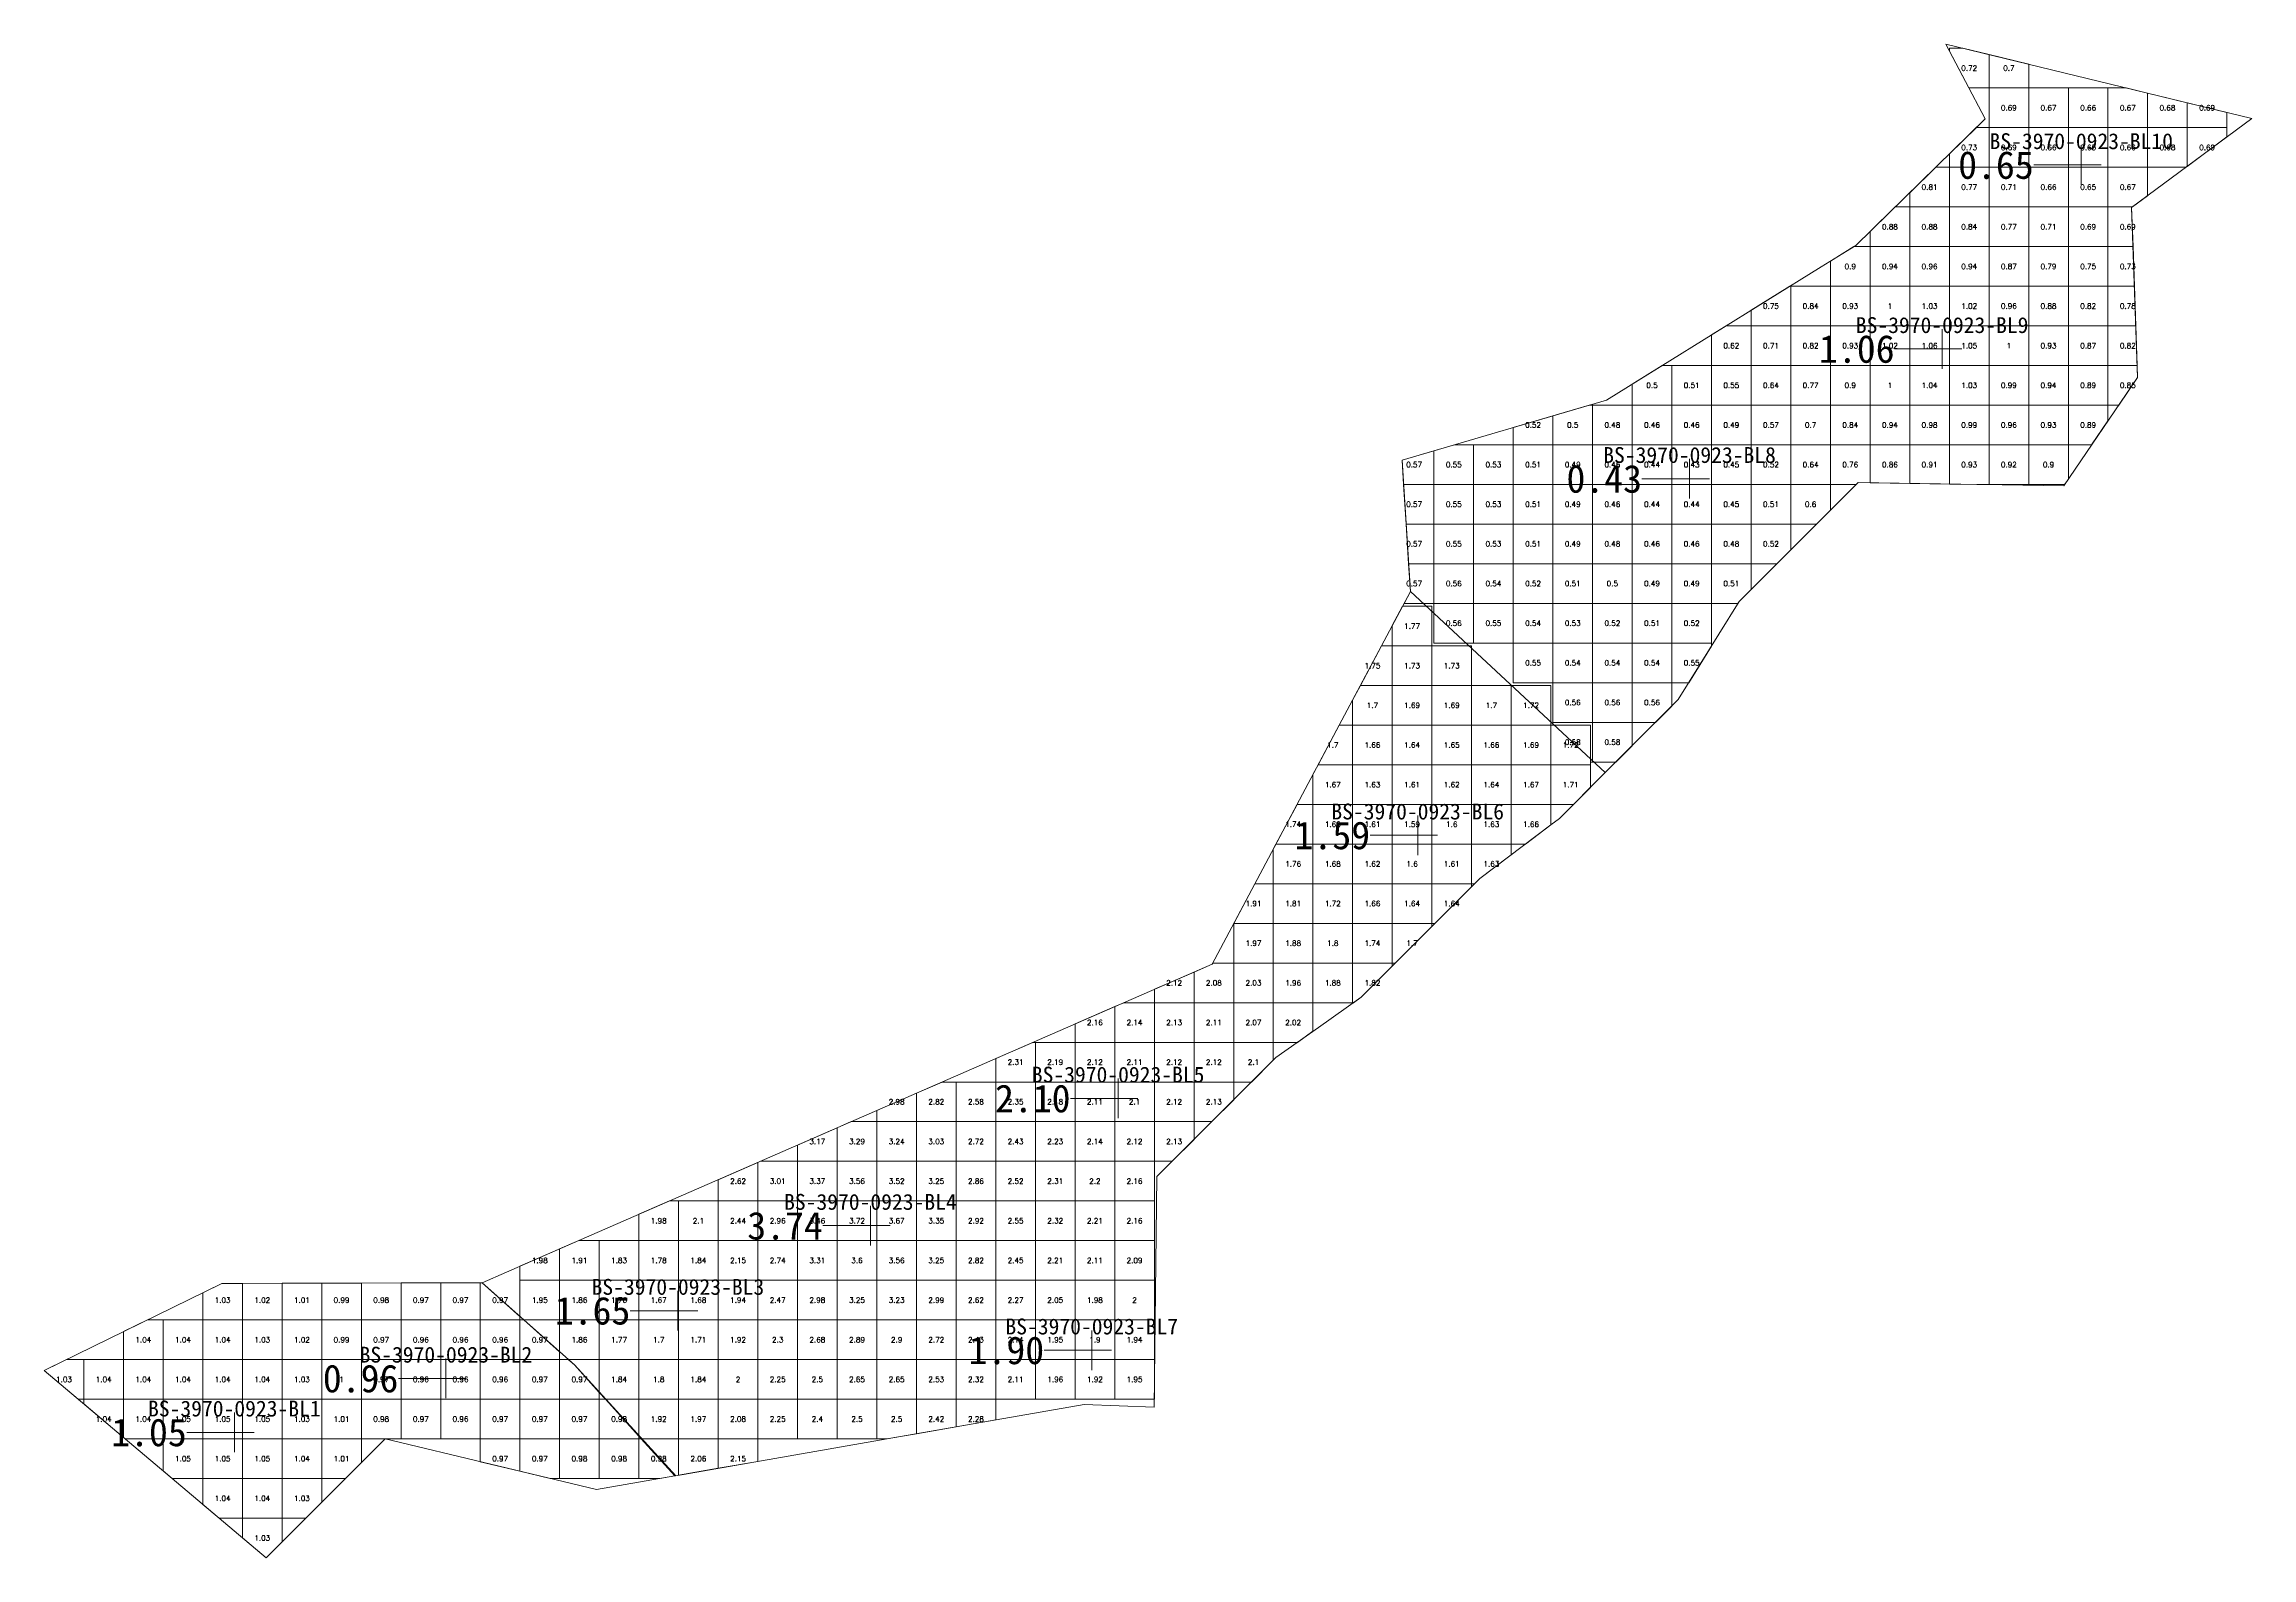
# Model space of a CAD drawing. Header units: inches. Extents: x 469874.9 to 469930.6, y 4349711.4 to 4349749.6.
import ezdxf
from ezdxf.enums import TextEntityAlignment as Align

# ---------------------------------------------------------------- set-up
doc = ezdxf.new("R2010")
doc.units = ezdxf.units.IN
doc.header["$MEASUREMENT"] = 0
for name, color, linetype, lineweight in [('点', 7, 'Continuous', 0), ('爆区方格网', 7, 'Continuous', 0), ('线条', 7, 'Continuous', 0), ('钻孔', 7, 'Continuous', 0)]:
    doc.layers.add(name, color=color, linetype=linetype, lineweight=lineweight)
doc.styles.add('3dmine_textStyle_1', font='txt.shx', dxfattribs={"height": 1, "bigfont": 'gbcbig.shx'})
doc.styles.add('3dmine_textStyle_2', font='simsunb.ttf', dxfattribs={"height": 1})

msp = doc.modelspace()

# ---------------------------------------------------------------- hatches: boundary and pattern name
at = {"layer": '钻孔', "linetype": 'Continuous', "lineweight": 0, "true_color": 0x00ffff, "extrusion": (0, 1, 0)}
for points in [[(-469927.317, 3960.126), (-469926.317, 3960.126), (-469926.317, 3964.126), (-469927.317, 3964.126)], [(-469886.073, 3959.782), (-469885.073, 3959.782), (-469885.073, 3972.782), (-469886.073, 3972.782)]]:
    msp.add_hatch(color=4, dxfattribs=at).paths.add_polyline_path(points, flags=0)
at = {"layer": '钻孔', "linetype": 'Continuous', "lineweight": 0, "true_color": 0x0000ff, "extrusion": (0, 1, 0)}
for points in [[(-469923.808, 3960.157), (-469922.808, 3960.157), (-469922.808, 3964.157), (-469923.808, 3964.157)], [(-469880.736, 3959.752), (-469879.736, 3959.752), (-469879.736, 3972.752), (-469880.736, 3972.752)]]:
    msp.add_hatch(color=5, dxfattribs=at).paths.add_polyline_path(points, flags=0)
at = {"layer": '钻孔', "linetype": 'Continuous', "lineweight": 0, "true_color": 0x808080, "extrusion": (0, 1, 0)}
msp.add_hatch(color=8, dxfattribs=at).paths.add_polyline_path([(-469917.438, 3960.248), (-469916.438, 3960.248), (-469916.438, 3964.248), (-469917.438, 3964.248)], flags=0)
at = {"layer": '钻孔', "linetype": 'Continuous', "lineweight": 0, "true_color": 0xff0000, "extrusion": (0, 1, 0)}
for points in [[(-469910.581, 3959.742), (-469909.581, 3959.742), (-469909.581, 3973.742), (-469910.581, 3973.742)], [(-469903.026, 3959.757), (-469902.026, 3959.757), (-469902.026, 3972.757), (-469903.026, 3972.757)], [(-469891.923, 3959.594), (-469890.923, 3959.594), (-469890.923, 3974.594), (-469891.923, 3974.594)], [(-469902.361, 3959.568), (-469901.361, 3959.568), (-469901.361, 3964.568), (-469902.361, 3964.568)]]:
    msp.add_hatch(color=1, dxfattribs=at).paths.add_polyline_path(points, flags=0)
at = {"layer": '钻孔', "linetype": 'Continuous', "lineweight": 0, "true_color": 0xff80ff, "extrusion": (0, 1, 0)}
msp.add_hatch(color=211, dxfattribs=at).paths.add_polyline_path([(-469896.778, 3959.989), (-469895.778, 3959.989), (-469895.778, 3973.989), (-469896.778, 3973.989)], flags=0)

# ---------------------------------------------------------------- linework, layer by layer
at = {"color": 4, "linetype": 'Continuous', "lineweight": 0, "true_color": 0x00ffff, "elevation": 3966.246}
msp.add_lwpolyline([(469909.397, 4349735.816), (469909.188, 4349739.123), (469914.34, 4349740.643), (469919.755, 4349744), (469920.63, 4349744.542), (469923.896, 4349747.734), (469922.899, 4349749.619), (469930.619, 4349747.744), (469927.588, 4349745.496), (469927.738, 4349741.214), (469925.874, 4349738.479), (469920.687, 4349738.561), (469918.084, 4349735.958), (469917.687, 4349735.561), (469916.154, 4349733.088), (469914.313, 4349731.247), (469909.397, 4349735.816)], dxfattribs=at)
at = {"color": 1, "linetype": 'Continuous', "lineweight": 0, "true_color": 0xff0000, "elevation": 3966.246}
msp.add_lwpolyline([(469885.99, 4349718.382), (469888.312, 4349716.306), (469890.871, 4349713.513), (469896.539, 4349714.503), (469901.17, 4349715.312), (469902.939, 4349715.24), (469903.003, 4349721.058), (469906.003, 4349724.058), (469907.078, 4349724.819), (469908.152, 4349725.58), (469910.234, 4349727.662), (469911.152, 4349728.58), (469912.939, 4349729.926), (469913.154, 4349730.088), (469914.313, 4349731.247), (469909.397, 4349735.816), (469907.602, 4349732.442), (469904.397, 4349726.417), (469887.83, 4349719.185), (469885.99, 4349718.382), (469885.99, 4349718.382)], dxfattribs=at)
at = {"color": 5, "linetype": 'Continuous', "lineweight": 0, "true_color": 0x0000ff, "elevation": 3966.246}
msp.add_lwpolyline([(469874.939, 4349716.168), (469879.423, 4349718.362), (469885.99, 4349718.382), (469888.312, 4349716.306), (469890.846, 4349713.509), (469888.869, 4349713.163), (469883.538, 4349714.441), (469880.539, 4349711.442), (469874.939, 4349716.168), (469874.939, 4349716.168)], dxfattribs=at)
at = {"layer": '点', "color": 138, "linetype": 'Continuous', "lineweight": 0, "true_color": 0x004c4c}
for points, elevation in [([(469926.317, 4349746.072), (469926.317, 4349747.072)], 3964.126), ([(469926.817, 4349746.572), (469925.817, 4349746.572)], 3964.126), ([(469923.308, 4349741.933), (469922.308, 4349741.933)], 3964.157), ([(469922.808, 4349741.433), (469922.808, 4349742.433)], 3964.157), ([(469916.438, 4349738.157), (469916.438, 4349739.157)], 3964.248), ([(469916.938, 4349738.657), (469915.938, 4349738.657)], 3964.248), ([(469909.581, 4349729.165), (469909.581, 4349730.165)], 3973.742), ([(469910.081, 4349729.665), (469909.081, 4349729.665)], 3973.742), ([(469902.526, 4349723.029), (469901.526, 4349723.029)], 3972.757), ([(469902.026, 4349722.529), (469902.026, 4349723.529)], 3972.757), ([(469895.778, 4349719.32), (469895.778, 4349720.32)], 3973.989), ([(469896.278, 4349719.82), (469895.278, 4349719.82)], 3973.989), ([(469890.923, 4349717.176), (469890.923, 4349718.176)], 3974.594), ([(469891.423, 4349717.676), (469890.423, 4349717.676)], 3974.594), ([(469901.361, 4349716.177), (469901.361, 4349717.177)], 3964.568), ([(469885.073, 4349715.466), (469885.073, 4349716.466)], 3972.782), ([(469901.861, 4349716.677), (469900.861, 4349716.677)], 3964.568), ([(469885.573, 4349715.966), (469884.573, 4349715.966)], 3972.782), ([(469879.736, 4349714.107), (469879.736, 4349715.107)], 3972.752), ([(469880.236, 4349714.607), (469879.236, 4349714.607)], 3972.752)]:
    msp.add_lwpolyline(points, dxfattribs=dict(at, elevation=elevation))
at = {"layer": '爆区方格网', "color": 4, "linetype": 'Continuous', "lineweight": 0, "true_color": 0x00ffff, "elevation": 3964.157}
for points in [[(469923.991, 4349749.354), (469923.991, 4349748.514), (469923.484, 4349748.514), (469922.991, 4349749.446), (469922.991, 4349749.514), (469923.333, 4349749.514), (469923.991, 4349749.354)], [(469924.991, 4349749.111), (469924.991, 4349748.514), (469923.991, 4349748.514), (469923.991, 4349749.354), (469924.991, 4349749.111)], [(469924.991, 4349747.514), (469923.991, 4349747.514), (469923.991, 4349748.514), (469924.991, 4349748.514), (469924.991, 4349747.514)], [(469925.991, 4349747.514), (469924.991, 4349747.514), (469924.991, 4349748.514), (469925.991, 4349748.514), (469925.991, 4349747.514)], [(469926.991, 4349747.514), (469925.991, 4349747.514), (469925.991, 4349748.514), (469926.991, 4349748.514), (469926.991, 4349747.514)], [(469927.991, 4349748.382), (469927.991, 4349747.514), (469926.991, 4349747.514), (469926.991, 4349748.514), (469927.451, 4349748.514), (469927.991, 4349748.382)], [(469928.991, 4349748.14), (469928.991, 4349747.514), (469927.991, 4349747.514), (469927.991, 4349748.382), (469928.991, 4349748.14)], [(469929.991, 4349747.897), (469929.991, 4349747.514), (469928.991, 4349747.514), (469928.991, 4349748.14), (469929.991, 4349747.897)], [(469923.991, 4349746.514), (469922.991, 4349746.514), (469922.991, 4349746.85), (469923.671, 4349747.514), (469923.991, 4349747.514), (469923.991, 4349746.514)], [(469924.991, 4349746.514), (469923.991, 4349746.514), (469923.991, 4349747.514), (469924.991, 4349747.514), (469924.991, 4349746.514)], [(469925.991, 4349746.514), (469924.991, 4349746.514), (469924.991, 4349747.514), (469925.991, 4349747.514), (469925.991, 4349746.514)], [(469926.991, 4349746.514), (469925.991, 4349746.514), (469925.991, 4349747.514), (469926.991, 4349747.514), (469926.991, 4349746.514)], [(469927.991, 4349746.514), (469926.991, 4349746.514), (469926.991, 4349747.514), (469927.991, 4349747.514), (469927.991, 4349746.514)], [(469928.991, 4349746.537), (469928.96, 4349746.514), (469927.991, 4349746.514), (469927.991, 4349747.514), (469928.991, 4349747.514), (469928.991, 4349746.537)], [(469929.991, 4349747.278), (469928.991, 4349746.537), (469928.991, 4349747.514), (469929.991, 4349747.514), (469929.991, 4349747.278)], [(469922.991, 4349745.514), (469921.991, 4349745.514), (469921.991, 4349745.872), (469922.647, 4349746.514), (469922.991, 4349746.514), (469922.991, 4349745.514)], [(469923.991, 4349745.514), (469922.991, 4349745.514), (469922.991, 4349746.514), (469923.991, 4349746.514), (469923.991, 4349745.514)], [(469924.991, 4349745.514), (469923.991, 4349745.514), (469923.991, 4349746.514), (469924.991, 4349746.514), (469924.991, 4349745.514)], [(469925.991, 4349745.514), (469924.991, 4349745.514), (469924.991, 4349746.514), (469925.991, 4349746.514), (469925.991, 4349745.514)], [(469926.991, 4349745.514), (469925.991, 4349745.514), (469925.991, 4349746.514), (469926.991, 4349746.514), (469926.991, 4349745.514)], [(469927.991, 4349745.795), (469927.612, 4349745.514), (469926.991, 4349745.514), (469926.991, 4349746.514), (469927.991, 4349746.514), (469927.991, 4349745.795)], [(469921.991, 4349744.514), (469920.991, 4349744.514), (469920.991, 4349744.895), (469921.624, 4349745.514), (469921.991, 4349745.514), (469921.991, 4349744.514)], [(469922.991, 4349744.514), (469921.991, 4349744.514), (469921.991, 4349745.514), (469922.991, 4349745.514), (469922.991, 4349744.514)], [(469923.991, 4349744.514), (469922.991, 4349744.514), (469922.991, 4349745.514), (469923.991, 4349745.514), (469923.991, 4349744.514)], [(469924.991, 4349744.514), (469923.991, 4349744.514), (469923.991, 4349745.514), (469924.991, 4349745.514), (469924.991, 4349744.514)], [(469925.991, 4349744.514), (469924.991, 4349744.514), (469924.991, 4349745.514), (469925.991, 4349745.514), (469925.991, 4349744.514)], [(469926.991, 4349744.514), (469925.991, 4349744.514), (469925.991, 4349745.514), (469926.991, 4349745.514), (469926.991, 4349744.514)], [(469927.588, 4349745.496), (469927.622, 4349744.514), (469926.991, 4349744.514), (469926.991, 4349745.514), (469927.612, 4349745.514), (469927.588, 4349745.496)], [(469920.991, 4349743.514), (469919.991, 4349743.514), (469919.991, 4349744.146), (469920.584, 4349744.514), (469920.991, 4349744.514), (469920.991, 4349743.514)], [(469921.991, 4349743.514), (469920.991, 4349743.514), (469920.991, 4349744.514), (469921.991, 4349744.514), (469921.991, 4349743.514)], [(469922.991, 4349743.514), (469921.991, 4349743.514), (469921.991, 4349744.514), (469922.991, 4349744.514), (469922.991, 4349743.514)], [(469923.991, 4349743.514), (469922.991, 4349743.514), (469922.991, 4349744.514), (469923.991, 4349744.514), (469923.991, 4349743.514)], [(469924.991, 4349743.514), (469923.991, 4349743.514), (469923.991, 4349744.514), (469924.991, 4349744.514), (469924.991, 4349743.514)], [(469925.991, 4349743.514), (469924.991, 4349743.514), (469924.991, 4349744.514), (469925.991, 4349744.514), (469925.991, 4349743.514)], [(469926.991, 4349743.514), (469925.991, 4349743.514), (469925.991, 4349744.514), (469926.991, 4349744.514), (469926.991, 4349743.514)], [(469927.658, 4349743.514), (469926.991, 4349743.514), (469926.991, 4349744.514), (469927.622, 4349744.514), (469927.658, 4349743.514)], [(469918.991, 4349742.514), (469917.991, 4349742.514), (469917.991, 4349742.906), (469918.971, 4349743.514), (469918.991, 4349743.514), (469918.991, 4349742.514)], [(469919.991, 4349742.514), (469918.991, 4349742.514), (469918.991, 4349743.514), (469919.991, 4349743.514), (469919.991, 4349742.514)], [(469920.991, 4349742.514), (469919.991, 4349742.514), (469919.991, 4349743.514), (469920.991, 4349743.514), (469920.991, 4349742.514)], [(469921.991, 4349742.514), (469920.991, 4349742.514), (469920.991, 4349743.514), (469921.991, 4349743.514), (469921.991, 4349742.514)], [(469922.991, 4349742.514), (469921.991, 4349742.514), (469921.991, 4349743.514), (469922.991, 4349743.514), (469922.991, 4349742.514)], [(469923.991, 4349742.514), (469922.991, 4349742.514), (469922.991, 4349743.514), (469923.991, 4349743.514), (469923.991, 4349742.514)], [(469924.991, 4349742.514), (469923.991, 4349742.514), (469923.991, 4349743.514), (469924.991, 4349743.514), (469924.991, 4349742.514)], [(469925.991, 4349742.514), (469924.991, 4349742.514), (469924.991, 4349743.514), (469925.991, 4349743.514), (469925.991, 4349742.514)], [(469926.991, 4349742.514), (469925.991, 4349742.514), (469925.991, 4349743.514), (469926.991, 4349743.514), (469926.991, 4349742.514)], [(469927.693, 4349742.514), (469926.991, 4349742.514), (469926.991, 4349743.514), (469927.658, 4349743.514), (469927.693, 4349742.514)], [(469917.991, 4349741.514), (469916.991, 4349741.514), (469916.991, 4349742.286), (469917.358, 4349742.514), (469917.991, 4349742.514), (469917.991, 4349741.514)], [(469918.991, 4349741.514), (469917.991, 4349741.514), (469917.991, 4349742.514), (469918.991, 4349742.514), (469918.991, 4349741.514)], [(469919.991, 4349741.514), (469918.991, 4349741.514), (469918.991, 4349742.514), (469919.991, 4349742.514), (469919.991, 4349741.514)], [(469920.991, 4349741.514), (469919.991, 4349741.514), (469919.991, 4349742.514), (469920.991, 4349742.514), (469920.991, 4349741.514)], [(469921.991, 4349741.514), (469920.991, 4349741.514), (469920.991, 4349742.514), (469921.991, 4349742.514), (469921.991, 4349741.514)], [(469922.991, 4349741.514), (469921.991, 4349741.514), (469921.991, 4349742.514), (469922.991, 4349742.514), (469922.991, 4349741.514)], [(469923.991, 4349741.514), (469922.991, 4349741.514), (469922.991, 4349742.514), (469923.991, 4349742.514), (469923.991, 4349741.514)], [(469924.991, 4349741.514), (469923.991, 4349741.514), (469923.991, 4349742.514), (469924.991, 4349742.514), (469924.991, 4349741.514)], [(469925.991, 4349741.514), (469924.991, 4349741.514), (469924.991, 4349742.514), (469925.991, 4349742.514), (469925.991, 4349741.514)], [(469926.991, 4349741.514), (469925.991, 4349741.514), (469925.991, 4349742.514), (469926.991, 4349742.514), (469926.991, 4349741.514)], [(469927.728, 4349741.514), (469926.991, 4349741.514), (469926.991, 4349742.514), (469927.693, 4349742.514), (469927.728, 4349741.514)], [(469915.991, 4349740.514), (469914.991, 4349740.514), (469914.991, 4349741.046), (469915.745, 4349741.514), (469915.991, 4349741.514), (469915.991, 4349740.514)], [(469916.991, 4349740.514), (469915.991, 4349740.514), (469915.991, 4349741.514), (469916.991, 4349741.514), (469916.991, 4349740.514)], [(469917.991, 4349740.514), (469916.991, 4349740.514), (469916.991, 4349741.514), (469917.991, 4349741.514), (469917.991, 4349740.514)], [(469918.991, 4349740.514), (469917.991, 4349740.514), (469917.991, 4349741.514), (469918.991, 4349741.514), (469918.991, 4349740.514)], [(469919.991, 4349740.514), (469918.991, 4349740.514), (469918.991, 4349741.514), (469919.991, 4349741.514), (469919.991, 4349740.514)], [(469920.991, 4349740.514), (469919.991, 4349740.514), (469919.991, 4349741.514), (469920.991, 4349741.514), (469920.991, 4349740.514)], [(469921.991, 4349740.514), (469920.991, 4349740.514), (469920.991, 4349741.514), (469921.991, 4349741.514), (469921.991, 4349740.514)], [(469922.991, 4349740.514), (469921.991, 4349740.514), (469921.991, 4349741.514), (469922.991, 4349741.514), (469922.991, 4349740.514)], [(469923.991, 4349740.514), (469922.991, 4349740.514), (469922.991, 4349741.514), (469923.991, 4349741.514), (469923.991, 4349740.514)], [(469924.991, 4349740.514), (469923.991, 4349740.514), (469923.991, 4349741.514), (469924.991, 4349741.514), (469924.991, 4349740.514)], [(469925.991, 4349740.514), (469924.991, 4349740.514), (469924.991, 4349741.514), (469925.991, 4349741.514), (469925.991, 4349740.514)], [(469926.991, 4349740.514), (469925.991, 4349740.514), (469925.991, 4349741.514), (469926.991, 4349741.514), (469926.991, 4349740.514)], [(469927.738, 4349741.214), (469927.261, 4349740.514), (469926.991, 4349740.514), (469926.991, 4349741.514), (469927.728, 4349741.514), (469927.738, 4349741.214)], [(469913.991, 4349739.514), (469912.991, 4349739.514), (469912.991, 4349740.245), (469913.903, 4349740.514), (469913.991, 4349740.514), (469913.991, 4349739.514)], [(469914.991, 4349739.514), (469913.991, 4349739.514), (469913.991, 4349740.514), (469914.991, 4349740.514), (469914.991, 4349739.514)], [(469915.991, 4349739.514), (469914.991, 4349739.514), (469914.991, 4349740.514), (469915.991, 4349740.514), (469915.991, 4349739.514)], [(469916.991, 4349739.514), (469915.991, 4349739.514), (469915.991, 4349740.514), (469916.991, 4349740.514), (469916.991, 4349739.514)], [(469917.991, 4349739.514), (469916.991, 4349739.514), (469916.991, 4349740.514), (469917.991, 4349740.514), (469917.991, 4349739.514)], [(469918.991, 4349739.514), (469917.991, 4349739.514), (469917.991, 4349740.514), (469918.991, 4349740.514), (469918.991, 4349739.514)], [(469919.991, 4349739.514), (469918.991, 4349739.514), (469918.991, 4349740.514), (469919.991, 4349740.514), (469919.991, 4349739.514)], [(469920.991, 4349739.514), (469919.991, 4349739.514), (469919.991, 4349740.514), (469920.991, 4349740.514), (469920.991, 4349739.514)], [(469921.991, 4349739.514), (469920.991, 4349739.514), (469920.991, 4349740.514), (469921.991, 4349740.514), (469921.991, 4349739.514)], [(469922.991, 4349739.514), (469921.991, 4349739.514), (469921.991, 4349740.514), (469922.991, 4349740.514), (469922.991, 4349739.514)], [(469923.991, 4349739.514), (469922.991, 4349739.514), (469922.991, 4349740.514), (469923.991, 4349740.514), (469923.991, 4349739.514)], [(469924.991, 4349739.514), (469923.991, 4349739.514), (469923.991, 4349740.514), (469924.991, 4349740.514), (469924.991, 4349739.514)], [(469925.991, 4349739.514), (469924.991, 4349739.514), (469924.991, 4349740.514), (469925.991, 4349740.514), (469925.991, 4349739.514)], [(469926.991, 4349740.118), (469926.579, 4349739.514), (469925.991, 4349739.514), (469925.991, 4349740.514), (469926.991, 4349740.514), (469926.991, 4349740.118)], [(469912.991, 4349739.514), (469911.991, 4349739.514), (469911.991, 4349739.95), (469912.991, 4349740.245), (469912.991, 4349739.514)], [(469909.991, 4349738.514), (469909.227, 4349738.514), (469909.188, 4349739.123), (469909.991, 4349739.36), (469909.991, 4349738.514)], [(469910.991, 4349738.514), (469909.991, 4349738.514), (469909.991, 4349739.36), (469910.513, 4349739.514), (469910.991, 4349739.514), (469910.991, 4349738.514)], [(469911.991, 4349738.514), (469910.991, 4349738.514), (469910.991, 4349739.514), (469911.991, 4349739.514), (469911.991, 4349738.514)], [(469912.991, 4349738.514), (469911.991, 4349738.514), (469911.991, 4349739.514), (469912.991, 4349739.514), (469912.991, 4349738.514)], [(469913.991, 4349738.514), (469912.991, 4349738.514), (469912.991, 4349739.514), (469913.991, 4349739.514), (469913.991, 4349738.514)], [(469914.991, 4349738.514), (469913.991, 4349738.514), (469913.991, 4349739.514), (469914.991, 4349739.514), (469914.991, 4349738.514)], [(469915.991, 4349738.514), (469914.991, 4349738.514), (469914.991, 4349739.514), (469915.991, 4349739.514), (469915.991, 4349738.514)], [(469916.991, 4349738.514), (469915.991, 4349738.514), (469915.991, 4349739.514), (469916.991, 4349739.514), (469916.991, 4349738.514)], [(469917.991, 4349738.514), (469916.991, 4349738.514), (469916.991, 4349739.514), (469917.991, 4349739.514), (469917.991, 4349738.514)], [(469918.991, 4349738.514), (469917.991, 4349738.514), (469917.991, 4349739.514), (469918.991, 4349739.514), (469918.991, 4349738.514)], [(469919.991, 4349738.514), (469918.991, 4349738.514), (469918.991, 4349739.514), (469919.991, 4349739.514), (469919.991, 4349738.514)], [(469920.991, 4349738.556), (469920.687, 4349738.561), (469920.64, 4349738.514), (469919.991, 4349738.514), (469919.991, 4349739.514), (469920.991, 4349739.514), (469920.991, 4349738.556)], [(469921.991, 4349738.54), (469920.991, 4349738.556), (469920.991, 4349739.514), (469921.991, 4349739.514), (469921.991, 4349738.54)], [(469922.991, 4349738.525), (469921.991, 4349738.54), (469921.991, 4349739.514), (469922.991, 4349739.514), (469922.991, 4349738.525)], [(469923.991, 4349738.514), (469923.684, 4349738.514), (469922.991, 4349738.525), (469922.991, 4349739.514), (469923.991, 4349739.514), (469923.991, 4349738.514)], [(469924.991, 4349738.514), (469923.991, 4349738.514), (469923.991, 4349739.514), (469924.991, 4349739.514), (469924.991, 4349738.514)], [(469925.991, 4349738.651), (469925.897, 4349738.514), (469924.991, 4349738.514), (469924.991, 4349739.514), (469925.991, 4349739.514), (469925.991, 4349738.651)], [(469909.991, 4349737.514), (469909.29, 4349737.514), (469909.227, 4349738.514), (469909.991, 4349738.514), (469909.991, 4349737.514)], [(469910.991, 4349737.514), (469909.991, 4349737.514), (469909.991, 4349738.514), (469910.991, 4349738.514), (469910.991, 4349737.514)], [(469911.991, 4349737.514), (469910.991, 4349737.514), (469910.991, 4349738.514), (469911.991, 4349738.514), (469911.991, 4349737.514)], [(469912.991, 4349737.514), (469911.991, 4349737.514), (469911.991, 4349738.514), (469912.991, 4349738.514), (469912.991, 4349737.514)], [(469913.991, 4349737.514), (469912.991, 4349737.514), (469912.991, 4349738.514), (469913.991, 4349738.514), (469913.991, 4349737.514)], [(469914.991, 4349737.514), (469913.991, 4349737.514), (469913.991, 4349738.514), (469914.991, 4349738.514), (469914.991, 4349737.514)], [(469915.991, 4349737.514), (469914.991, 4349737.514), (469914.991, 4349738.514), (469915.991, 4349738.514), (469915.991, 4349737.514)], [(469916.991, 4349737.514), (469915.991, 4349737.514), (469915.991, 4349738.514), (469916.991, 4349738.514), (469916.991, 4349737.514)], [(469917.991, 4349737.514), (469916.991, 4349737.514), (469916.991, 4349738.514), (469917.991, 4349738.514), (469917.991, 4349737.514)], [(469918.991, 4349737.514), (469917.991, 4349737.514), (469917.991, 4349738.514), (469918.991, 4349738.514), (469918.991, 4349737.514)], [(469919.991, 4349737.865), (469919.64, 4349737.514), (469918.991, 4349737.514), (469918.991, 4349738.514), (469919.991, 4349738.514), (469919.991, 4349737.865)], [(469909.991, 4349736.514), (469909.353, 4349736.514), (469909.29, 4349737.514), (469909.991, 4349737.514), (469909.991, 4349736.514)], [(469910.991, 4349736.514), (469909.991, 4349736.514), (469909.991, 4349737.514), (469910.991, 4349737.514), (469910.991, 4349736.514)], [(469911.991, 4349736.514), (469910.991, 4349736.514), (469910.991, 4349737.514), (469911.991, 4349737.514), (469911.991, 4349736.514)], [(469912.991, 4349736.514), (469911.991, 4349736.514), (469911.991, 4349737.514), (469912.991, 4349737.514), (469912.991, 4349736.514)], [(469913.991, 4349736.514), (469912.991, 4349736.514), (469912.991, 4349737.514), (469913.991, 4349737.514), (469913.991, 4349736.514)], [(469914.991, 4349736.514), (469913.991, 4349736.514), (469913.991, 4349737.514), (469914.991, 4349737.514), (469914.991, 4349736.514)], [(469915.991, 4349736.514), (469914.991, 4349736.514), (469914.991, 4349737.514), (469915.991, 4349737.514), (469915.991, 4349736.514)], [(469916.991, 4349736.514), (469915.991, 4349736.514), (469915.991, 4349737.514), (469916.991, 4349737.514), (469916.991, 4349736.514)], [(469917.991, 4349736.514), (469916.991, 4349736.514), (469916.991, 4349737.514), (469917.991, 4349737.514), (469917.991, 4349736.514)], [(469918.991, 4349736.865), (469918.64, 4349736.514), (469917.991, 4349736.514), (469917.991, 4349737.514), (469918.991, 4349737.514), (469918.991, 4349736.865)], [(469909.991, 4349735.514), (469909.236, 4349735.514), (469909.397, 4349735.816), (469909.353, 4349736.514), (469909.991, 4349736.514), (469909.991, 4349735.514)], [(469910.991, 4349735.514), (469909.991, 4349735.514), (469909.991, 4349736.514), (469910.991, 4349736.514), (469910.991, 4349735.514)], [(469911.991, 4349735.514), (469910.991, 4349735.514), (469910.991, 4349736.514), (469911.991, 4349736.514), (469911.991, 4349735.514)], [(469912.991, 4349735.514), (469911.991, 4349735.514), (469911.991, 4349736.514), (469912.991, 4349736.514), (469912.991, 4349735.514)], [(469913.991, 4349735.514), (469912.991, 4349735.514), (469912.991, 4349736.514), (469913.991, 4349736.514), (469913.991, 4349735.514)], [(469914.991, 4349735.514), (469913.991, 4349735.514), (469913.991, 4349736.514), (469914.991, 4349736.514), (469914.991, 4349735.514)], [(469915.991, 4349735.514), (469914.991, 4349735.514), (469914.991, 4349736.514), (469915.991, 4349736.514), (469915.991, 4349735.514)], [(469916.991, 4349735.514), (469915.991, 4349735.514), (469915.991, 4349736.514), (469916.991, 4349736.514), (469916.991, 4349735.514)], [(469917.991, 4349735.865), (469917.687, 4349735.561), (469917.658, 4349735.514), (469916.991, 4349735.514), (469916.991, 4349736.514), (469917.991, 4349736.514), (469917.991, 4349735.865)], [(469910.991, 4349734.514), (469909.991, 4349734.514), (469909.991, 4349735.514), (469910.991, 4349735.514), (469910.991, 4349734.514)], [(469911.991, 4349734.514), (469910.991, 4349734.514), (469910.991, 4349735.514), (469911.991, 4349735.514), (469911.991, 4349734.514)], [(469912.991, 4349734.514), (469911.991, 4349734.514), (469911.991, 4349735.514), (469912.991, 4349735.514), (469912.991, 4349734.514)], [(469913.991, 4349734.514), (469912.991, 4349734.514), (469912.991, 4349735.514), (469913.991, 4349735.514), (469913.991, 4349734.514)], [(469914.991, 4349734.514), (469913.991, 4349734.514), (469913.991, 4349735.514), (469914.991, 4349735.514), (469914.991, 4349734.514)], [(469915.991, 4349734.514), (469914.991, 4349734.514), (469914.991, 4349735.514), (469915.991, 4349735.514), (469915.991, 4349734.514)], [(469916.991, 4349734.514), (469915.991, 4349734.514), (469915.991, 4349735.514), (469916.991, 4349735.514), (469916.991, 4349734.514)], [(469912.991, 4349733.514), (469911.991, 4349733.514), (469911.991, 4349734.514), (469912.991, 4349734.514), (469912.991, 4349733.514)], [(469913.991, 4349733.514), (469912.991, 4349733.514), (469912.991, 4349734.514), (469913.991, 4349734.514), (469913.991, 4349733.514)], [(469914.991, 4349733.514), (469913.991, 4349733.514), (469913.991, 4349734.514), (469914.991, 4349734.514), (469914.991, 4349733.514)], [(469915.991, 4349733.514), (469914.991, 4349733.514), (469914.991, 4349734.514), (469915.991, 4349734.514), (469915.991, 4349733.514)], [(469916.991, 4349734.438), (469916.418, 4349733.514), (469915.991, 4349733.514), (469915.991, 4349734.514), (469916.991, 4349734.514), (469916.991, 4349734.438)], [(469913.991, 4349732.514), (469912.991, 4349732.514), (469912.991, 4349733.514), (469913.991, 4349733.514), (469913.991, 4349732.514)], [(469914.991, 4349732.514), (469913.991, 4349732.514), (469913.991, 4349733.514), (469914.991, 4349733.514), (469914.991, 4349732.514)], [(469915.991, 4349732.925), (469915.58, 4349732.514), (469914.991, 4349732.514), (469914.991, 4349733.514), (469915.991, 4349733.514), (469915.991, 4349732.925)], [(469913.991, 4349731.514), (469913.94, 4349731.514), (469913.94, 4349732.443), (469912.991, 4349732.443), (469912.991, 4349732.514), (469913.991, 4349732.514), (469913.991, 4349731.514)], [(469914.991, 4349731.925), (469914.58, 4349731.514), (469913.991, 4349731.514), (469913.991, 4349732.514), (469914.991, 4349732.514), (469914.991, 4349731.925)]]:
    msp.add_lwpolyline(points, dxfattribs=at)
at = {"layer": '爆区方格网', "color": 1, "linetype": 'Continuous', "lineweight": 0, "true_color": 0xff0000, "elevation": 3964.568}
for points in [[(469909.94, 4349734.443), (469908.94, 4349734.443), (469908.94, 4349734.957), (469909.199, 4349735.443), (469909.94, 4349735.443), (469909.94, 4349734.443)], [(469908.94, 4349733.443), (469908.135, 4349733.443), (469908.667, 4349734.443), (469908.94, 4349734.443), (469908.94, 4349733.443)], [(469909.94, 4349733.443), (469908.94, 4349733.443), (469908.94, 4349734.443), (469909.94, 4349734.443), (469909.94, 4349733.443)], [(469910.94, 4349733.443), (469909.94, 4349733.443), (469909.94, 4349734.443), (469910.94, 4349734.443), (469910.94, 4349733.443)], [(469908.94, 4349732.443), (469907.94, 4349732.443), (469907.94, 4349733.077), (469908.135, 4349733.443), (469908.94, 4349733.443), (469908.94, 4349732.443)], [(469909.94, 4349732.443), (469908.94, 4349732.443), (469908.94, 4349733.443), (469909.94, 4349733.443), (469909.94, 4349732.443)], [(469910.94, 4349732.443), (469909.94, 4349732.443), (469909.94, 4349733.443), (469910.94, 4349733.443), (469910.94, 4349732.443)], [(469911.94, 4349732.443), (469910.94, 4349732.443), (469910.94, 4349733.443), (469911.94, 4349733.443), (469911.94, 4349732.443)], [(469912.94, 4349732.443), (469911.94, 4349732.443), (469911.94, 4349733.443), (469912.94, 4349733.443), (469912.94, 4349732.443)], [(469907.94, 4349731.443), (469907.071, 4349731.443), (469907.602, 4349732.442), (469907.603, 4349732.443), (469907.94, 4349732.443), (469907.94, 4349731.443)], [(469908.94, 4349731.443), (469907.94, 4349731.443), (469907.94, 4349732.443), (469908.94, 4349732.443), (469908.94, 4349731.443)], [(469909.94, 4349731.443), (469908.94, 4349731.443), (469908.94, 4349732.443), (469909.94, 4349732.443), (469909.94, 4349731.443)], [(469910.94, 4349731.443), (469909.94, 4349731.443), (469909.94, 4349732.443), (469910.94, 4349732.443), (469910.94, 4349731.443)], [(469911.94, 4349731.443), (469910.94, 4349731.443), (469910.94, 4349732.443), (469911.94, 4349732.443), (469911.94, 4349731.443)], [(469912.94, 4349731.443), (469911.94, 4349731.443), (469911.94, 4349732.443), (469912.94, 4349732.443), (469912.94, 4349731.443)], [(469913.94, 4349731.443), (469912.94, 4349731.443), (469912.94, 4349732.443), (469913.94, 4349732.443), (469913.94, 4349731.443)], [(469907.94, 4349730.443), (469906.94, 4349730.443), (469906.94, 4349731.198), (469907.071, 4349731.443), (469907.94, 4349731.443), (469907.94, 4349730.443)], [(469908.94, 4349730.443), (469907.94, 4349730.443), (469907.94, 4349731.443), (469908.94, 4349731.443), (469908.94, 4349730.443)], [(469909.94, 4349730.443), (469908.94, 4349730.443), (469908.94, 4349731.443), (469909.94, 4349731.443), (469909.94, 4349730.443)], [(469910.94, 4349730.443), (469909.94, 4349730.443), (469909.94, 4349731.443), (469910.94, 4349731.443), (469910.94, 4349730.443)], [(469911.94, 4349730.443), (469910.94, 4349730.443), (469910.94, 4349731.443), (469911.94, 4349731.443), (469911.94, 4349730.443)], [(469912.94, 4349730.443), (469911.94, 4349730.443), (469911.94, 4349731.443), (469912.94, 4349731.443), (469912.94, 4349730.443)], [(469913.94, 4349730.874), (469913.509, 4349730.443), (469912.94, 4349730.443), (469912.94, 4349731.443), (469913.94, 4349731.443), (469913.94, 4349730.874)], [(469906.94, 4349729.443), (469906.007, 4349729.443), (469906.539, 4349730.443), (469906.94, 4349730.443), (469906.94, 4349729.443)], [(469907.94, 4349729.443), (469906.94, 4349729.443), (469906.94, 4349730.443), (469907.94, 4349730.443), (469907.94, 4349729.443)], [(469908.94, 4349729.443), (469907.94, 4349729.443), (469907.94, 4349730.443), (469908.94, 4349730.443), (469908.94, 4349729.443)], [(469909.94, 4349729.443), (469908.94, 4349729.443), (469908.94, 4349730.443), (469909.94, 4349730.443), (469909.94, 4349729.443)], [(469910.94, 4349729.443), (469909.94, 4349729.443), (469909.94, 4349730.443), (469910.94, 4349730.443), (469910.94, 4349729.443)], [(469911.94, 4349729.443), (469910.94, 4349729.443), (469910.94, 4349730.443), (469911.94, 4349730.443), (469911.94, 4349729.443)], [(469912.94, 4349729.927), (469912.939, 4349729.926), (469912.298, 4349729.443), (469911.94, 4349729.443), (469911.94, 4349730.443), (469912.94, 4349730.443), (469912.94, 4349729.927)], [(469906.94, 4349728.443), (469905.94, 4349728.443), (469905.94, 4349729.318), (469906.007, 4349729.443), (469906.94, 4349729.443), (469906.94, 4349728.443)], [(469907.94, 4349728.443), (469906.94, 4349728.443), (469906.94, 4349729.443), (469907.94, 4349729.443), (469907.94, 4349728.443)], [(469908.94, 4349728.443), (469907.94, 4349728.443), (469907.94, 4349729.443), (469908.94, 4349729.443), (469908.94, 4349728.443)], [(469909.94, 4349728.443), (469908.94, 4349728.443), (469908.94, 4349729.443), (469909.94, 4349729.443), (469909.94, 4349728.443)], [(469910.94, 4349728.443), (469909.94, 4349728.443), (469909.94, 4349729.443), (469910.94, 4349729.443), (469910.94, 4349728.443)], [(469911.94, 4349729.174), (469911.152, 4349728.58), (469911.015, 4349728.443), (469910.94, 4349728.443), (469910.94, 4349729.443), (469911.94, 4349729.443), (469911.94, 4349729.174)], [(469905.94, 4349727.443), (469904.943, 4349727.443), (469905.475, 4349728.443), (469905.94, 4349728.443), (469905.94, 4349727.443)], [(469906.94, 4349727.443), (469905.94, 4349727.443), (469905.94, 4349728.443), (469906.94, 4349728.443), (469906.94, 4349727.443)], [(469907.94, 4349727.443), (469906.94, 4349727.443), (469906.94, 4349728.443), (469907.94, 4349728.443), (469907.94, 4349727.443)], [(469908.94, 4349727.443), (469907.94, 4349727.443), (469907.94, 4349728.443), (469908.94, 4349728.443), (469908.94, 4349727.443)], [(469909.94, 4349727.443), (469908.94, 4349727.443), (469908.94, 4349728.443), (469909.94, 4349728.443), (469909.94, 4349727.443)], [(469910.94, 4349728.369), (469910.234, 4349727.662), (469910.015, 4349727.443), (469909.94, 4349727.443), (469909.94, 4349728.443), (469910.94, 4349728.443), (469910.94, 4349728.369)], [(469905.94, 4349726.443), (469904.94, 4349726.443), (469904.94, 4349727.438), (469904.943, 4349727.443), (469905.94, 4349727.443), (469905.94, 4349726.443)], [(469906.94, 4349726.443), (469905.94, 4349726.443), (469905.94, 4349727.443), (469906.94, 4349727.443), (469906.94, 4349726.443)], [(469907.94, 4349726.443), (469906.94, 4349726.443), (469906.94, 4349727.443), (469907.94, 4349727.443), (469907.94, 4349726.443)], [(469908.94, 4349726.443), (469907.94, 4349726.443), (469907.94, 4349727.443), (469908.94, 4349727.443), (469908.94, 4349726.443)], [(469909.94, 4349727.369), (469909.015, 4349726.443), (469908.94, 4349726.443), (469908.94, 4349727.443), (469909.94, 4349727.443), (469909.94, 4349727.369)], [(469904.94, 4349725.443), (469903.94, 4349725.443), (469903.94, 4349726.217), (469904.397, 4349726.417), (469904.411, 4349726.443), (469904.94, 4349726.443), (469904.94, 4349725.443)], [(469905.94, 4349725.443), (469904.94, 4349725.443), (469904.94, 4349726.443), (469905.94, 4349726.443), (469905.94, 4349725.443)], [(469906.94, 4349725.443), (469905.94, 4349725.443), (469905.94, 4349726.443), (469906.94, 4349726.443), (469906.94, 4349725.443)], [(469907.94, 4349725.443), (469906.94, 4349725.443), (469906.94, 4349726.443), (469907.94, 4349726.443), (469907.94, 4349725.443)], [(469908.94, 4349726.369), (469908.152, 4349725.58), (469907.959, 4349725.443), (469907.94, 4349725.443), (469907.94, 4349726.443), (469908.94, 4349726.443), (469908.94, 4349726.369)], [(469903.94, 4349725.443), (469902.94, 4349725.443), (469902.94, 4349725.781), (469903.94, 4349726.217), (469903.94, 4349725.443)], [(469901.94, 4349724.443), (469900.94, 4349724.443), (469900.94, 4349724.908), (469901.94, 4349725.344), (469901.94, 4349724.443)], [(469902.94, 4349724.443), (469901.94, 4349724.443), (469901.94, 4349725.344), (469902.166, 4349725.443), (469902.94, 4349725.443), (469902.94, 4349724.443)], [(469903.94, 4349724.443), (469902.94, 4349724.443), (469902.94, 4349725.443), (469903.94, 4349725.443), (469903.94, 4349724.443)], [(469904.94, 4349724.443), (469903.94, 4349724.443), (469903.94, 4349725.443), (469904.94, 4349725.443), (469904.94, 4349724.443)], [(469905.94, 4349724.443), (469904.94, 4349724.443), (469904.94, 4349725.443), (469905.94, 4349725.443), (469905.94, 4349724.443)], [(469906.94, 4349724.722), (469906.547, 4349724.443), (469905.94, 4349724.443), (469905.94, 4349725.443), (469906.94, 4349725.443), (469906.94, 4349724.722)], [(469899.94, 4349723.443), (469898.94, 4349723.443), (469898.94, 4349724.035), (469899.875, 4349724.443), (469899.94, 4349724.443), (469899.94, 4349723.443)], [(469900.94, 4349723.443), (469899.94, 4349723.443), (469899.94, 4349724.443), (469900.94, 4349724.443), (469900.94, 4349723.443)], [(469901.94, 4349723.443), (469900.94, 4349723.443), (469900.94, 4349724.443), (469901.94, 4349724.443), (469901.94, 4349723.443)], [(469902.94, 4349723.443), (469901.94, 4349723.443), (469901.94, 4349724.443), (469902.94, 4349724.443), (469902.94, 4349723.443)], [(469903.94, 4349723.443), (469902.94, 4349723.443), (469902.94, 4349724.443), (469903.94, 4349724.443), (469903.94, 4349723.443)], [(469904.94, 4349723.443), (469903.94, 4349723.443), (469903.94, 4349724.443), (469904.94, 4349724.443), (469904.94, 4349723.443)], [(469905.94, 4349723.995), (469905.388, 4349723.443), (469904.94, 4349723.443), (469904.94, 4349724.443), (469905.94, 4349724.443), (469905.94, 4349723.995)], [(469896.94, 4349722.443), (469895.94, 4349722.443), (469895.94, 4349722.725), (469896.94, 4349723.162), (469896.94, 4349722.443)], [(469897.94, 4349722.443), (469896.94, 4349722.443), (469896.94, 4349723.162), (469897.585, 4349723.443), (469897.94, 4349723.443), (469897.94, 4349722.443)], [(469898.94, 4349722.443), (469897.94, 4349722.443), (469897.94, 4349723.443), (469898.94, 4349723.443), (469898.94, 4349722.443)], [(469899.94, 4349722.443), (469898.94, 4349722.443), (469898.94, 4349723.443), (469899.94, 4349723.443), (469899.94, 4349722.443)], [(469900.94, 4349722.443), (469899.94, 4349722.443), (469899.94, 4349723.443), (469900.94, 4349723.443), (469900.94, 4349722.443)], [(469901.94, 4349722.443), (469900.94, 4349722.443), (469900.94, 4349723.443), (469901.94, 4349723.443), (469901.94, 4349722.443)], [(469902.94, 4349722.443), (469901.94, 4349722.443), (469901.94, 4349723.443), (469902.94, 4349723.443), (469902.94, 4349722.443)], [(469903.94, 4349722.443), (469902.94, 4349722.443), (469902.94, 4349723.443), (469903.94, 4349723.443), (469903.94, 4349722.443)], [(469904.94, 4349722.995), (469904.388, 4349722.443), (469903.94, 4349722.443), (469903.94, 4349723.443), (469904.94, 4349723.443), (469904.94, 4349722.995)], [(469895.94, 4349721.443), (469894.94, 4349721.443), (469894.94, 4349722.289), (469895.294, 4349722.443), (469895.94, 4349722.443), (469895.94, 4349721.443)], [(469896.94, 4349721.443), (469895.94, 4349721.443), (469895.94, 4349722.443), (469896.94, 4349722.443), (469896.94, 4349721.443)], [(469897.94, 4349721.443), (469896.94, 4349721.443), (469896.94, 4349722.443), (469897.94, 4349722.443), (469897.94, 4349721.443)], [(469898.94, 4349721.443), (469897.94, 4349721.443), (469897.94, 4349722.443), (469898.94, 4349722.443), (469898.94, 4349721.443)], [(469899.94, 4349721.443), (469898.94, 4349721.443), (469898.94, 4349722.443), (469899.94, 4349722.443), (469899.94, 4349721.443)], [(469900.94, 4349721.443), (469899.94, 4349721.443), (469899.94, 4349722.443), (469900.94, 4349722.443), (469900.94, 4349721.443)], [(469901.94, 4349721.443), (469900.94, 4349721.443), (469900.94, 4349722.443), (469901.94, 4349722.443), (469901.94, 4349721.443)], [(469902.94, 4349721.443), (469901.94, 4349721.443), (469901.94, 4349722.443), (469902.94, 4349722.443), (469902.94, 4349721.443)], [(469903.94, 4349721.995), (469903.388, 4349721.443), (469902.94, 4349721.443), (469902.94, 4349722.443), (469903.94, 4349722.443), (469903.94, 4349721.995)], [(469894.94, 4349721.443), (469893.94, 4349721.443), (469893.94, 4349721.852), (469894.94, 4349722.289), (469894.94, 4349721.443)], [(469892.94, 4349720.443), (469891.94, 4349720.443), (469891.94, 4349720.979), (469892.94, 4349721.416), (469892.94, 4349720.443)], [(469893.94, 4349720.443), (469892.94, 4349720.443), (469892.94, 4349721.416), (469893.003, 4349721.443), (469893.94, 4349721.443), (469893.94, 4349720.443)], [(469894.94, 4349720.443), (469893.94, 4349720.443), (469893.94, 4349721.443), (469894.94, 4349721.443), (469894.94, 4349720.443)], [(469895.94, 4349720.443), (469894.94, 4349720.443), (469894.94, 4349721.443), (469895.94, 4349721.443), (469895.94, 4349720.443)], [(469896.94, 4349720.443), (469895.94, 4349720.443), (469895.94, 4349721.443), (469896.94, 4349721.443), (469896.94, 4349720.443)], [(469897.94, 4349720.443), (469896.94, 4349720.443), (469896.94, 4349721.443), (469897.94, 4349721.443), (469897.94, 4349720.443)], [(469898.94, 4349720.443), (469897.94, 4349720.443), (469897.94, 4349721.443), (469898.94, 4349721.443), (469898.94, 4349720.443)], [(469899.94, 4349720.443), (469898.94, 4349720.443), (469898.94, 4349721.443), (469899.94, 4349721.443), (469899.94, 4349720.443)], [(469900.94, 4349720.443), (469899.94, 4349720.443), (469899.94, 4349721.443), (469900.94, 4349721.443), (469900.94, 4349720.443)], [(469901.94, 4349720.443), (469900.94, 4349720.443), (469900.94, 4349721.443), (469901.94, 4349721.443), (469901.94, 4349720.443)], [(469902.94, 4349720.443), (469901.94, 4349720.443), (469901.94, 4349721.443), (469902.94, 4349721.443), (469902.94, 4349720.443)], [(469890.94, 4349719.443), (469889.94, 4349719.443), (469889.94, 4349720.106), (469890.712, 4349720.443), (469890.94, 4349720.443), (469890.94, 4349719.443)], [(469891.94, 4349719.443), (469890.94, 4349719.443), (469890.94, 4349720.443), (469891.94, 4349720.443), (469891.94, 4349719.443)], [(469892.94, 4349719.443), (469891.94, 4349719.443), (469891.94, 4349720.443), (469892.94, 4349720.443), (469892.94, 4349719.443)], [(469893.94, 4349719.443), (469892.94, 4349719.443), (469892.94, 4349720.443), (469893.94, 4349720.443), (469893.94, 4349719.443)], [(469894.94, 4349719.443), (469893.94, 4349719.443), (469893.94, 4349720.443), (469894.94, 4349720.443), (469894.94, 4349719.443)], [(469895.94, 4349719.443), (469894.94, 4349719.443), (469894.94, 4349720.443), (469895.94, 4349720.443), (469895.94, 4349719.443)], [(469896.94, 4349719.443), (469895.94, 4349719.443), (469895.94, 4349720.443), (469896.94, 4349720.443), (469896.94, 4349719.443)], [(469897.94, 4349719.443), (469896.94, 4349719.443), (469896.94, 4349720.443), (469897.94, 4349720.443), (469897.94, 4349719.443)], [(469898.94, 4349719.443), (469897.94, 4349719.443), (469897.94, 4349720.443), (469898.94, 4349720.443), (469898.94, 4349719.443)], [(469899.94, 4349719.443), (469898.94, 4349719.443), (469898.94, 4349720.443), (469899.94, 4349720.443), (469899.94, 4349719.443)], [(469900.94, 4349719.443), (469899.94, 4349719.443), (469899.94, 4349720.443), (469900.94, 4349720.443), (469900.94, 4349719.443)], [(469901.94, 4349719.443), (469900.94, 4349719.443), (469900.94, 4349720.443), (469901.94, 4349720.443), (469901.94, 4349719.443)], [(469902.94, 4349719.443), (469901.94, 4349719.443), (469901.94, 4349720.443), (469902.94, 4349720.443), (469902.94, 4349719.443)], [(469887.94, 4349718.443), (469886.94, 4349718.443), (469886.94, 4349718.797), (469887.83, 4349719.185), (469887.94, 4349719.233), (469887.94, 4349718.443)], [(469888.94, 4349718.443), (469887.94, 4349718.443), (469887.94, 4349719.233), (469888.421, 4349719.443), (469888.94, 4349719.443), (469888.94, 4349718.443)], [(469889.94, 4349718.443), (469888.94, 4349718.443), (469888.94, 4349719.443), (469889.94, 4349719.443), (469889.94, 4349718.443)], [(469890.94, 4349718.443), (469889.94, 4349718.443), (469889.94, 4349719.443), (469890.94, 4349719.443), (469890.94, 4349718.443)], [(469891.94, 4349718.443), (469890.94, 4349718.443), (469890.94, 4349719.443), (469891.94, 4349719.443), (469891.94, 4349718.443)], [(469892.94, 4349718.443), (469891.94, 4349718.443), (469891.94, 4349719.443), (469892.94, 4349719.443), (469892.94, 4349718.443)], [(469893.94, 4349718.443), (469892.94, 4349718.443), (469892.94, 4349719.443), (469893.94, 4349719.443), (469893.94, 4349718.443)], [(469894.94, 4349718.443), (469893.94, 4349718.443), (469893.94, 4349719.443), (469894.94, 4349719.443), (469894.94, 4349718.443)], [(469895.94, 4349718.443), (469894.94, 4349718.443), (469894.94, 4349719.443), (469895.94, 4349719.443), (469895.94, 4349718.443)], [(469896.94, 4349718.443), (469895.94, 4349718.443), (469895.94, 4349719.443), (469896.94, 4349719.443), (469896.94, 4349718.443)], [(469897.94, 4349718.443), (469896.94, 4349718.443), (469896.94, 4349719.443), (469897.94, 4349719.443), (469897.94, 4349718.443)], [(469898.94, 4349718.443), (469897.94, 4349718.443), (469897.94, 4349719.443), (469898.94, 4349719.443), (469898.94, 4349718.443)], [(469899.94, 4349718.443), (469898.94, 4349718.443), (469898.94, 4349719.443), (469899.94, 4349719.443), (469899.94, 4349718.443)], [(469900.94, 4349718.443), (469899.94, 4349718.443), (469899.94, 4349719.443), (469900.94, 4349719.443), (469900.94, 4349718.443)], [(469901.94, 4349718.443), (469900.94, 4349718.443), (469900.94, 4349719.443), (469901.94, 4349719.443), (469901.94, 4349718.443)], [(469902.94, 4349718.443), (469901.94, 4349718.443), (469901.94, 4349719.443), (469902.94, 4349719.443), (469902.94, 4349718.443)], [(469887.94, 4349717.443), (469886.94, 4349717.443), (469886.94, 4349718.443), (469887.94, 4349718.443), (469887.94, 4349717.443)], [(469888.94, 4349717.443), (469887.94, 4349717.443), (469887.94, 4349718.443), (469888.94, 4349718.443), (469888.94, 4349717.443)], [(469889.94, 4349717.443), (469888.94, 4349717.443), (469888.94, 4349718.443), (469889.94, 4349718.443), (469889.94, 4349717.443)], [(469890.94, 4349717.443), (469889.94, 4349717.443), (469889.94, 4349718.443), (469890.94, 4349718.443), (469890.94, 4349717.443)], [(469891.94, 4349717.443), (469890.94, 4349717.443), (469890.94, 4349718.443), (469891.94, 4349718.443), (469891.94, 4349717.443)], [(469892.94, 4349717.443), (469891.94, 4349717.443), (469891.94, 4349718.443), (469892.94, 4349718.443), (469892.94, 4349717.443)], [(469893.94, 4349717.443), (469892.94, 4349717.443), (469892.94, 4349718.443), (469893.94, 4349718.443), (469893.94, 4349717.443)], [(469894.94, 4349717.443), (469893.94, 4349717.443), (469893.94, 4349718.443), (469894.94, 4349718.443), (469894.94, 4349717.443)], [(469895.94, 4349717.443), (469894.94, 4349717.443), (469894.94, 4349718.443), (469895.94, 4349718.443), (469895.94, 4349717.443)], [(469896.94, 4349717.443), (469895.94, 4349717.443), (469895.94, 4349718.443), (469896.94, 4349718.443), (469896.94, 4349717.443)], [(469897.94, 4349717.443), (469896.94, 4349717.443), (469896.94, 4349718.443), (469897.94, 4349718.443), (469897.94, 4349717.443)], [(469898.94, 4349717.443), (469897.94, 4349717.443), (469897.94, 4349718.443), (469898.94, 4349718.443), (469898.94, 4349717.443)], [(469899.94, 4349717.443), (469898.94, 4349717.443), (469898.94, 4349718.443), (469899.94, 4349718.443), (469899.94, 4349717.443)], [(469900.94, 4349717.443), (469899.94, 4349717.443), (469899.94, 4349718.443), (469900.94, 4349718.443), (469900.94, 4349717.443)], [(469901.94, 4349717.443), (469900.94, 4349717.443), (469900.94, 4349718.443), (469901.94, 4349718.443), (469901.94, 4349717.443)], [(469902.94, 4349717.443), (469901.94, 4349717.443), (469901.94, 4349718.443), (469902.94, 4349718.443), (469902.94, 4349717.443)], [(469888.94, 4349716.443), (469887.94, 4349716.443), (469887.94, 4349717.443), (469888.94, 4349717.443), (469888.94, 4349716.443)], [(469889.94, 4349716.443), (469888.94, 4349716.443), (469888.94, 4349717.443), (469889.94, 4349717.443), (469889.94, 4349716.443)], [(469890.94, 4349716.443), (469889.94, 4349716.443), (469889.94, 4349717.443), (469890.94, 4349717.443), (469890.94, 4349716.443)], [(469891.94, 4349716.443), (469890.94, 4349716.443), (469890.94, 4349717.443), (469891.94, 4349717.443), (469891.94, 4349716.443)], [(469892.94, 4349716.443), (469891.94, 4349716.443), (469891.94, 4349717.443), (469892.94, 4349717.443), (469892.94, 4349716.443)], [(469893.94, 4349716.443), (469892.94, 4349716.443), (469892.94, 4349717.443), (469893.94, 4349717.443), (469893.94, 4349716.443)], [(469894.94, 4349716.443), (469893.94, 4349716.443), (469893.94, 4349717.443), (469894.94, 4349717.443), (469894.94, 4349716.443)], [(469895.94, 4349716.443), (469894.94, 4349716.443), (469894.94, 4349717.443), (469895.94, 4349717.443), (469895.94, 4349716.443)], [(469896.94, 4349716.443), (469895.94, 4349716.443), (469895.94, 4349717.443), (469896.94, 4349717.443), (469896.94, 4349716.443)], [(469897.94, 4349716.443), (469896.94, 4349716.443), (469896.94, 4349717.443), (469897.94, 4349717.443), (469897.94, 4349716.443)], [(469898.94, 4349716.443), (469897.94, 4349716.443), (469897.94, 4349717.443), (469898.94, 4349717.443), (469898.94, 4349716.443)], [(469899.94, 4349716.443), (469898.94, 4349716.443), (469898.94, 4349717.443), (469899.94, 4349717.443), (469899.94, 4349716.443)], [(469900.94, 4349716.443), (469899.94, 4349716.443), (469899.94, 4349717.443), (469900.94, 4349717.443), (469900.94, 4349716.443)], [(469901.94, 4349716.443), (469900.94, 4349716.443), (469900.94, 4349717.443), (469901.94, 4349717.443), (469901.94, 4349716.443)], [(469902.94, 4349716.443), (469901.94, 4349716.443), (469901.94, 4349717.443), (469902.94, 4349717.443), (469902.94, 4349716.443)], [(469889.94, 4349715.443), (469889.103, 4349715.443), (469888.94, 4349715.62), (469888.94, 4349716.443), (469889.94, 4349716.443), (469889.94, 4349715.443)], [(469890.94, 4349715.443), (469889.94, 4349715.443), (469889.94, 4349716.443), (469890.94, 4349716.443), (469890.94, 4349715.443)], [(469891.94, 4349715.443), (469890.94, 4349715.443), (469890.94, 4349716.443), (469891.94, 4349716.443), (469891.94, 4349715.443)], [(469892.94, 4349715.443), (469891.94, 4349715.443), (469891.94, 4349716.443), (469892.94, 4349716.443), (469892.94, 4349715.443)], [(469893.94, 4349715.443), (469892.94, 4349715.443), (469892.94, 4349716.443), (469893.94, 4349716.443), (469893.94, 4349715.443)], [(469894.94, 4349715.443), (469893.94, 4349715.443), (469893.94, 4349716.443), (469894.94, 4349716.443), (469894.94, 4349715.443)], [(469895.94, 4349715.443), (469894.94, 4349715.443), (469894.94, 4349716.443), (469895.94, 4349716.443), (469895.94, 4349715.443)], [(469896.94, 4349715.443), (469895.94, 4349715.443), (469895.94, 4349716.443), (469896.94, 4349716.443), (469896.94, 4349715.443)], [(469897.94, 4349715.443), (469896.94, 4349715.443), (469896.94, 4349716.443), (469897.94, 4349716.443), (469897.94, 4349715.443)], [(469898.94, 4349715.443), (469897.94, 4349715.443), (469897.94, 4349716.443), (469898.94, 4349716.443), (469898.94, 4349715.443)], [(469899.94, 4349715.443), (469898.94, 4349715.443), (469898.94, 4349716.443), (469899.94, 4349716.443), (469899.94, 4349715.443)], [(469900.94, 4349715.443), (469899.94, 4349715.443), (469899.94, 4349716.443), (469900.94, 4349716.443), (469900.94, 4349715.443)], [(469901.94, 4349715.443), (469900.94, 4349715.443), (469900.94, 4349716.443), (469901.94, 4349716.443), (469901.94, 4349715.443)], [(469902.94, 4349715.443), (469901.94, 4349715.443), (469901.94, 4349716.443), (469902.94, 4349716.443), (469902.94, 4349715.443)], [(469889.094, 4349715.443), (469888.94, 4349715.443), (469888.94, 4349715.612), (469889.094, 4349715.443)], [(469890.94, 4349714.443), (469890.018, 4349714.443), (469889.94, 4349714.528), (469889.94, 4349715.443), (469890.94, 4349715.443), (469890.94, 4349714.443)], [(469891.94, 4349714.443), (469890.94, 4349714.443), (469890.94, 4349715.443), (469891.94, 4349715.443), (469891.94, 4349714.443)], [(469892.94, 4349714.443), (469891.94, 4349714.443), (469891.94, 4349715.443), (469892.94, 4349715.443), (469892.94, 4349714.443)], [(469893.94, 4349714.443), (469892.94, 4349714.443), (469892.94, 4349715.443), (469893.94, 4349715.443), (469893.94, 4349714.443)], [(469894.94, 4349714.443), (469893.94, 4349714.443), (469893.94, 4349715.443), (469894.94, 4349715.443), (469894.94, 4349714.443)], [(469895.94, 4349714.443), (469894.94, 4349714.443), (469894.94, 4349715.443), (469895.94, 4349715.443), (469895.94, 4349714.443)], [(469896.94, 4349714.573), (469896.539, 4349714.503), (469896.196, 4349714.443), (469895.94, 4349714.443), (469895.94, 4349715.443), (469896.94, 4349715.443), (469896.94, 4349714.573)], [(469897.94, 4349714.748), (469896.94, 4349714.573), (469896.94, 4349715.443), (469897.94, 4349715.443), (469897.94, 4349714.748)], [(469898.94, 4349714.922), (469897.94, 4349714.748), (469897.94, 4349715.443), (469898.94, 4349715.443), (469898.94, 4349714.922)], [(469890, 4349714.443), (469889.94, 4349714.443), (469889.94, 4349714.509), (469890, 4349714.443)], [(469891.94, 4349713.7), (469890.94, 4349713.525), (469890.94, 4349714.443), (469891.94, 4349714.443), (469891.94, 4349713.7)], [(469892.94, 4349713.874), (469891.94, 4349713.7), (469891.94, 4349714.443), (469892.94, 4349714.443), (469892.94, 4349713.874)]]:
    msp.add_lwpolyline(points, dxfattribs=at)
at = {"layer": '爆区方格网', "color": 5, "linetype": 'Continuous', "lineweight": 0, "true_color": 0x0000ff, "elevation": 3972.782}
for points in [[(469879.94, 4349717.443), (469878.94, 4349717.443), (469878.94, 4349718.126), (469879.423, 4349718.362), (469879.94, 4349718.364), (469879.94, 4349717.443)], [(469880.94, 4349717.443), (469879.94, 4349717.443), (469879.94, 4349718.364), (469880.94, 4349718.367), (469880.94, 4349717.443)], [(469881.94, 4349717.443), (469880.94, 4349717.443), (469880.94, 4349718.367), (469881.94, 4349718.37), (469881.94, 4349717.443)], [(469882.94, 4349717.443), (469881.94, 4349717.443), (469881.94, 4349718.37), (469882.94, 4349718.373), (469882.94, 4349717.443)], [(469883.94, 4349717.443), (469882.94, 4349717.443), (469882.94, 4349718.373), (469883.94, 4349718.376), (469883.94, 4349717.443)], [(469884.94, 4349717.443), (469883.94, 4349717.443), (469883.94, 4349718.376), (469884.94, 4349718.379), (469884.94, 4349717.443)], [(469885.94, 4349717.443), (469884.94, 4349717.443), (469884.94, 4349718.379), (469885.94, 4349718.382), (469885.94, 4349717.443)], [(469886.94, 4349717.532), (469886.94, 4349717.443), (469885.94, 4349717.443), (469885.94, 4349718.382), (469885.99, 4349718.382), (469886.94, 4349717.532)], [(469877.94, 4349716.443), (469876.94, 4349716.443), (469876.94, 4349717.147), (469877.545, 4349717.443), (469877.94, 4349717.443), (469877.94, 4349716.443)], [(469878.94, 4349716.443), (469877.94, 4349716.443), (469877.94, 4349717.443), (469878.94, 4349717.443), (469878.94, 4349716.443)], [(469879.94, 4349716.443), (469878.94, 4349716.443), (469878.94, 4349717.443), (469879.94, 4349717.443), (469879.94, 4349716.443)], [(469880.94, 4349716.443), (469879.94, 4349716.443), (469879.94, 4349717.443), (469880.94, 4349717.443), (469880.94, 4349716.443)], [(469881.94, 4349716.443), (469880.94, 4349716.443), (469880.94, 4349717.443), (469881.94, 4349717.443), (469881.94, 4349716.443)], [(469882.94, 4349716.443), (469881.94, 4349716.443), (469881.94, 4349717.443), (469882.94, 4349717.443), (469882.94, 4349716.443)], [(469883.94, 4349716.443), (469882.94, 4349716.443), (469882.94, 4349717.443), (469883.94, 4349717.443), (469883.94, 4349716.443)], [(469884.94, 4349716.443), (469883.94, 4349716.443), (469883.94, 4349717.443), (469884.94, 4349717.443), (469884.94, 4349716.443)], [(469885.94, 4349716.443), (469884.94, 4349716.443), (469884.94, 4349717.443), (469885.94, 4349717.443), (469885.94, 4349716.443)], [(469886.94, 4349716.443), (469885.94, 4349716.443), (469885.94, 4349717.443), (469886.94, 4349717.443), (469886.94, 4349716.443)], [(469887.94, 4349716.638), (469887.94, 4349716.443), (469886.94, 4349716.443), (469886.94, 4349717.443), (469887.04, 4349717.443), (469887.94, 4349716.638)], [(469875.94, 4349715.443), (469875.798, 4349715.443), (469874.94, 4349716.167), (469874.94, 4349716.168), (469875.501, 4349716.443), (469875.94, 4349716.443), (469875.94, 4349715.443)], [(469876.94, 4349715.443), (469875.94, 4349715.443), (469875.94, 4349716.443), (469876.94, 4349716.443), (469876.94, 4349715.443)], [(469877.94, 4349715.443), (469876.94, 4349715.443), (469876.94, 4349716.443), (469877.94, 4349716.443), (469877.94, 4349715.443)], [(469878.94, 4349715.443), (469877.94, 4349715.443), (469877.94, 4349716.443), (469878.94, 4349716.443), (469878.94, 4349715.443)], [(469879.94, 4349715.443), (469878.94, 4349715.443), (469878.94, 4349716.443), (469879.94, 4349716.443), (469879.94, 4349715.443)], [(469880.94, 4349715.443), (469879.94, 4349715.443), (469879.94, 4349716.443), (469880.94, 4349716.443), (469880.94, 4349715.443)], [(469881.94, 4349715.443), (469880.94, 4349715.443), (469880.94, 4349716.443), (469881.94, 4349716.443), (469881.94, 4349715.443)], [(469882.94, 4349715.443), (469881.94, 4349715.443), (469881.94, 4349716.443), (469882.94, 4349716.443), (469882.94, 4349715.443)], [(469883.94, 4349715.443), (469882.94, 4349715.443), (469882.94, 4349716.443), (469883.94, 4349716.443), (469883.94, 4349715.443)], [(469884.94, 4349715.443), (469883.94, 4349715.443), (469883.94, 4349716.443), (469884.94, 4349716.443), (469884.94, 4349715.443)], [(469885.94, 4349715.443), (469884.94, 4349715.443), (469884.94, 4349716.443), (469885.94, 4349716.443), (469885.94, 4349715.443)], [(469886.94, 4349715.443), (469885.94, 4349715.443), (469885.94, 4349716.443), (469886.94, 4349716.443), (469886.94, 4349715.443)], [(469887.94, 4349715.443), (469886.94, 4349715.443), (469886.94, 4349716.443), (469887.94, 4349716.443), (469887.94, 4349715.443)], [(469888.312, 4349716.306), (469888.94, 4349715.612), (469888.94, 4349715.443), (469887.94, 4349715.443), (469887.94, 4349716.443), (469888.159, 4349716.443), (469888.312, 4349716.306)], [(469876.94, 4349714.479), (469875.94, 4349715.323), (469875.94, 4349715.443), (469876.94, 4349715.443), (469876.94, 4349714.479)], [(469877.94, 4349714.443), (469876.983, 4349714.443), (469876.94, 4349714.479), (469876.94, 4349715.443), (469877.94, 4349715.443), (469877.94, 4349714.443)], [(469878.94, 4349714.443), (469877.94, 4349714.443), (469877.94, 4349715.443), (469878.94, 4349715.443), (469878.94, 4349714.443)], [(469879.94, 4349714.443), (469878.94, 4349714.443), (469878.94, 4349715.443), (469879.94, 4349715.443), (469879.94, 4349714.443)], [(469880.94, 4349714.443), (469879.94, 4349714.443), (469879.94, 4349715.443), (469880.94, 4349715.443), (469880.94, 4349714.443)], [(469881.94, 4349714.443), (469880.94, 4349714.443), (469880.94, 4349715.443), (469881.94, 4349715.443), (469881.94, 4349714.443)], [(469882.94, 4349714.443), (469881.94, 4349714.443), (469881.94, 4349715.443), (469882.94, 4349715.443), (469882.94, 4349714.443)], [(469883.94, 4349714.443), (469882.94, 4349714.443), (469882.94, 4349715.443), (469883.94, 4349715.443), (469883.94, 4349714.443)], [(469884.94, 4349714.443), (469883.94, 4349714.443), (469883.94, 4349715.443), (469884.94, 4349715.443), (469884.94, 4349714.443)], [(469885.94, 4349714.443), (469884.94, 4349714.443), (469884.94, 4349715.443), (469885.94, 4349715.443), (469885.94, 4349714.443)], [(469886.94, 4349714.443), (469885.94, 4349714.443), (469885.94, 4349715.443), (469886.94, 4349715.443), (469886.94, 4349714.443)], [(469887.94, 4349714.443), (469886.94, 4349714.443), (469886.94, 4349715.443), (469887.94, 4349715.443), (469887.94, 4349714.443)], [(469888.94, 4349714.443), (469887.94, 4349714.443), (469887.94, 4349715.443), (469888.94, 4349715.443), (469888.94, 4349714.443)], [(469889.94, 4349714.509), (469889.94, 4349714.443), (469888.94, 4349714.443), (469888.94, 4349715.443), (469889.094, 4349715.443), (469889.94, 4349714.509)], [(469878.94, 4349713.443), (469878.168, 4349713.443), (469877.94, 4349713.635), (469877.94, 4349714.443), (469878.94, 4349714.443), (469878.94, 4349713.443)], [(469879.94, 4349713.443), (469878.94, 4349713.443), (469878.94, 4349714.443), (469879.94, 4349714.443), (469879.94, 4349713.443)], [(469880.94, 4349713.443), (469879.94, 4349713.443), (469879.94, 4349714.443), (469880.94, 4349714.443), (469880.94, 4349713.443)], [(469881.94, 4349713.443), (469880.94, 4349713.443), (469880.94, 4349714.443), (469881.94, 4349714.443), (469881.94, 4349713.443)], [(469882.94, 4349713.843), (469882.54, 4349713.443), (469881.94, 4349713.443), (469881.94, 4349714.443), (469882.94, 4349714.443), (469882.94, 4349713.843)], [(469886.94, 4349713.625), (469885.94, 4349713.865), (469885.94, 4349714.443), (469886.94, 4349714.443), (469886.94, 4349713.625)], [(469887.94, 4349713.443), (469887.701, 4349713.443), (469886.94, 4349713.625), (469886.94, 4349714.443), (469887.94, 4349714.443), (469887.94, 4349713.443)], [(469888.94, 4349713.443), (469887.94, 4349713.443), (469887.94, 4349714.443), (469888.94, 4349714.443), (469888.94, 4349713.443)], [(469889.94, 4349713.443), (469888.94, 4349713.443), (469888.94, 4349714.443), (469889.94, 4349714.443), (469889.94, 4349713.443)], [(469890.846, 4349713.509), (469890.471, 4349713.443), (469889.94, 4349713.443), (469889.94, 4349714.443), (469890, 4349714.443), (469890.846, 4349713.509)], [(469879.94, 4349712.443), (469879.353, 4349712.443), (469878.94, 4349712.791), (469878.94, 4349713.443), (469879.94, 4349713.443), (469879.94, 4349712.443)], [(469880.94, 4349712.443), (469879.94, 4349712.443), (469879.94, 4349713.443), (469880.94, 4349713.443), (469880.94, 4349712.443)], [(469881.94, 4349712.843), (469881.54, 4349712.443), (469880.94, 4349712.443), (469880.94, 4349713.443), (469881.94, 4349713.443), (469881.94, 4349712.843)], [(469880.94, 4349711.843), (469880.54, 4349711.443), (469880.538, 4349711.443), (469879.94, 4349711.947), (469879.94, 4349712.443), (469880.94, 4349712.443), (469880.94, 4349711.843)]]:
    msp.add_lwpolyline(points, dxfattribs=at)
at = {"layer": '线条', "color": 138, "linetype": 'Continuous', "lineweight": 0, "true_color": 0x004c4c}
for points, elevation in [([(469926.317, 4349746.572), (469926.317, 4349746.572), (469926.317, 4349746.572)], 3964.126), ([(469922.808, 4349741.933), (469922.808, 4349741.933), (469922.808, 4349741.933)], 3964.157), ([(469916.438, 4349738.657), (469916.438, 4349738.657), (469916.438, 4349738.657)], 3964.248), ([(469909.581, 4349729.665), (469909.581, 4349729.665), (469909.581, 4349729.665)], 3973.742), ([(469902.026, 4349723.029), (469902.026, 4349723.029), (469902.026, 4349723.029)], 3972.757), ([(469895.778, 4349719.82), (469895.778, 4349719.82), (469895.778, 4349719.82)], 3973.989), ([(469890.923, 4349717.676), (469890.923, 4349717.676), (469890.923, 4349717.676)], 3974.594), ([(469901.361, 4349716.677), (469901.361, 4349716.677), (469901.361, 4349716.677)], 3964.568), ([(469885.073, 4349715.966), (469885.073, 4349715.966), (469885.073, 4349715.966)], 3972.782), ([(469879.736, 4349714.607), (469879.736, 4349714.607), (469879.736, 4349714.607)], 3972.752)]:
    msp.add_lwpolyline(points, dxfattribs=dict(at, elevation=elevation))
at = {"layer": '钻孔', "color": 4, "linetype": 'Continuous', "lineweight": 0, "true_color": 0x00ffff}
for points, elevation in [([(469926.317, 4349746.572), (469925.117, 4349746.572)], 3964.126), ([(469926.317, 4349746.572), (469925.117, 4349746.572)], 3960.126), ([(469885.073, 4349715.966), (469883.873, 4349715.966)], 3972.782), ([(469885.073, 4349715.966), (469883.873, 4349715.966)], 3959.782)]:
    msp.add_lwpolyline(points, dxfattribs=dict(at, elevation=elevation))
at = {"layer": '钻孔', "color": 5, "linetype": 'Continuous', "lineweight": 0, "true_color": 0x0000ff}
for points, elevation in [([(469922.808, 4349741.933), (469921.608, 4349741.933)], 3964.157), ([(469922.808, 4349741.933), (469921.608, 4349741.933)], 3960.157), ([(469879.736, 4349714.607), (469878.536, 4349714.607)], 3972.752), ([(469879.736, 4349714.607), (469878.536, 4349714.607)], 3959.752)]:
    msp.add_lwpolyline(points, dxfattribs=dict(at, elevation=elevation))
at = {"layer": '钻孔', "color": 8, "linetype": 'Continuous', "lineweight": 0, "true_color": 0x808080}
for elevation in [3964.248, 3960.248]:
    msp.add_lwpolyline([(469916.438, 4349738.657), (469915.238, 4349738.657)], dxfattribs=dict(at, elevation=elevation))
at = {"layer": '钻孔', "color": 1, "linetype": 'Continuous', "lineweight": 0, "true_color": 0xff0000}
for points, elevation in [([(469909.581, 4349729.665), (469908.381, 4349729.665)], 3973.742), ([(469909.581, 4349729.665), (469908.381, 4349729.665)], 3959.742), ([(469902.026, 4349723.029), (469900.826, 4349723.029)], 3972.757), ([(469902.026, 4349723.029), (469900.826, 4349723.029)], 3959.757), ([(469890.923, 4349717.676), (469889.723, 4349717.676)], 3974.594), ([(469890.923, 4349717.676), (469889.723, 4349717.676)], 3959.594), ([(469901.361, 4349716.677), (469900.161, 4349716.677)], 3964.568), ([(469901.361, 4349716.677), (469900.161, 4349716.677)], 3959.568)]:
    msp.add_lwpolyline(points, dxfattribs=dict(at, elevation=elevation))
at = {"layer": '钻孔', "color": 211, "linetype": 'Continuous', "lineweight": 0, "true_color": 0xff80ff}
for elevation in [3973.989, 3959.989]:
    msp.add_lwpolyline([(469895.778, 4349719.82), (469894.578, 4349719.82)], dxfattribs=dict(at, elevation=elevation))

# ---------------------------------------------------------------- texts
at = {"color": 4, "linetype": 'Continuous', "lineweight": 0, "true_color": 0x00ffff, "style": '3dmine_textStyle_1'}
for s, height, p in [('0.72', 0.1333, (469923.491, 4349749.014, 3964.157)), ('0.7', 0.1333, (469924.491, 4349749.014, 3964.157)), ('0.69', 0.1333, (469924.491, 4349748.014, 3964.157)), ('0.67', 0.1333, (469925.491, 4349748.014, 3964.157)), ('0.66', 0.1333, (469926.491, 4349748.014, 3964.157)), ('0.67', 0.1333, (469927.491, 4349748.014, 3964.157)), ('0.68', 0.1333, (469928.491, 4349748.014, 3964.157)), ('0.69', 0.1333, (469929.491, 4349748.014, 3964.157)), ('0.73', 0.1333, (469923.491, 4349747.014, 3964.157)), ('0.69', 0.1333, (469924.491, 4349747.014, 3964.157)), ('0.66', 0.1333, (469925.491, 4349747.014, 3964.157)), ('0.65', 0.1333, (469926.491, 4349747.014, 3964.157)), ('0.66', 0.1333, (469927.491, 4349747.014, 3964.157)), ('0.68', 0.1333, (469928.491, 4349747.014, 3964.157)), ('0.69', 0.1333, (469929.491, 4349747.014, 3964.157)), ('0.81', 0.1333, (469922.491, 4349746.014, 3964.157)), ('0.77', 0.1333, (469923.491, 4349746.014, 3964.157)), ('0.71', 0.1333, (469924.491, 4349746.014, 3964.157)), ('0.66', 0.1333, (469925.491, 4349746.014, 3964.157)), ('0.65', 0.1333, (469926.491, 4349746.014, 3964.157)), ('0.67', 0.1333, (469927.491, 4349746.014, 3964.157)), ('0.88', 0.1333, (469921.491, 4349745.014, 3964.157)), ('0.88', 0.1333, (469922.491, 4349745.014, 3964.157)), ('0.84', 0.1333, (469923.491, 4349745.014, 3964.157)), ('0.77', 0.1333, (469924.491, 4349745.014, 3964.157)), ('0.71', 0.1333, (469925.491, 4349745.014, 3964.157)), ('0.69', 0.1333, (469926.491, 4349745.014, 3964.157)), ('0.69', 0.1333, (469927.491, 4349745.014, 3964.157)), ('0.9', 0.1333, (469920.491, 4349744.014, 3964.157)), ('0.94', 0.1333, (469921.491, 4349744.014, 3964.157)), ('0.96', 0.1333, (469922.491, 4349744.014, 3964.157)), ('0.94', 0.1333, (469923.491, 4349744.014, 3964.157)), ('0.87', 0.1333, (469924.491, 4349744.014, 3964.157)), ('0.79', 0.1333, (469925.491, 4349744.014, 3964.157)), ('0.75', 0.1333, (469926.491, 4349744.014, 3964.157)), ('0.73', 0.1333, (469927.491, 4349744.014, 3964.157)), ('0.75', 0.1333, (469918.491, 4349743.014, 3964.157)), ('0.84', 0.1333, (469919.491, 4349743.014, 3964.157)), ('0.93', 0.1333, (469920.491, 4349743.014, 3964.157)), ('1', 0.133, (469921.491, 4349743.014, 3964.157)), ('1.03', 0.1333, (469922.491, 4349743.014, 3964.157)), ('1.02', 0.1333, (469923.491, 4349743.014, 3964.157)), ('0.96', 0.1333, (469924.491, 4349743.014, 3964.157)), ('0.88', 0.1333, (469925.491, 4349743.014, 3964.157)), ('0.82', 0.1333, (469926.491, 4349743.014, 3964.157)), ('0.78', 0.1333, (469927.491, 4349743.014, 3964.157)), ('0.62', 0.1333, (469917.491, 4349742.014, 3964.157)), ('0.71', 0.1333, (469918.491, 4349742.014, 3964.157)), ('0.82', 0.1333, (469919.491, 4349742.014, 3964.157)), ('0.93', 0.1333, (469920.491, 4349742.014, 3964.157)), ('1.02', 0.1333, (469921.491, 4349742.014, 3964.157)), ('1.06', 0.1333, (469922.491, 4349742.014, 3964.157)), ('1.05', 0.1333, (469923.491, 4349742.014, 3964.157)), ('1', 0.133, (469924.491, 4349742.014, 3964.157)), ('0.93', 0.1333, (469925.491, 4349742.014, 3964.157)), ('0.87', 0.1333, (469926.491, 4349742.014, 3964.157)), ('0.82', 0.1333, (469927.491, 4349742.014, 3964.157)), ('0.5', 0.1333, (469915.491, 4349741.014, 3964.157)), ('0.51', 0.1333, (469916.491, 4349741.014, 3964.157)), ('0.55', 0.1333, (469917.491, 4349741.014, 3964.157)), ('0.64', 0.1333, (469918.491, 4349741.014, 3964.157)), ('0.77', 0.1333, (469919.491, 4349741.014, 3964.157)), ('0.9', 0.1333, (469920.491, 4349741.014, 3964.157)), ('1', 0.133, (469921.491, 4349741.014, 3964.157)), ('1.04', 0.1333, (469922.491, 4349741.014, 3964.157)), ('1.03', 0.1333, (469923.491, 4349741.014, 3964.157)), ('0.99', 0.1333, (469924.491, 4349741.014, 3964.157)), ('0.94', 0.1333, (469925.491, 4349741.014, 3964.157)), ('0.89', 0.1333, (469926.491, 4349741.014, 3964.157)), ('0.85', 0.1333, (469927.491, 4349741.014, 3964.157)), ('0.52', 0.1333, (469912.491, 4349740.014, 3964.157)), ('0.5', 0.1333, (469913.491, 4349740.014, 3964.157)), ('0.48', 0.1333, (469914.491, 4349740.014, 3964.157)), ('0.46', 0.1333, (469915.491, 4349740.014, 3964.157)), ('0.46', 0.1333, (469916.491, 4349740.014, 3964.157)), ('0.49', 0.1333, (469917.491, 4349740.014, 3964.157)), ('0.57', 0.1333, (469918.491, 4349740.014, 3964.157)), ('0.7', 0.1333, (469919.491, 4349740.014, 3964.157)), ('0.84', 0.1333, (469920.491, 4349740.014, 3964.157)), ('0.94', 0.1333, (469921.491, 4349740.014, 3964.157)), ('0.98', 0.1333, (469922.491, 4349740.014, 3964.157)), ('0.99', 0.1333, (469923.491, 4349740.014, 3964.157)), ('0.96', 0.1333, (469924.491, 4349740.014, 3964.157)), ('0.93', 0.1333, (469925.491, 4349740.014, 3964.157)), ('0.89', 0.1333, (469926.491, 4349740.014, 3964.157)), ('0.57', 0.1333, (469909.491, 4349739.014, 3964.157)), ('0.55', 0.1333, (469910.491, 4349739.014, 3964.157)), ('0.53', 0.1333, (469911.491, 4349739.014, 3964.157)), ('0.51', 0.1333, (469912.491, 4349739.014, 3964.157)), ('0.49', 0.1333, (469913.491, 4349739.014, 3964.157)), ('0.46', 0.1333, (469914.491, 4349739.014, 3964.157)), ('0.44', 0.1333, (469915.491, 4349739.014, 3964.157)), ('0.43', 0.1333, (469916.491, 4349739.014, 3964.157)), ('0.45', 0.1333, (469917.491, 4349739.014, 3964.157)), ('0.52', 0.1333, (469918.491, 4349739.014, 3964.157)), ('0.64', 0.1333, (469919.491, 4349739.014, 3964.157)), ('0.76', 0.1333, (469920.491, 4349739.014, 3964.157)), ('0.86', 0.1333, (469921.491, 4349739.014, 3964.157)), ('0.91', 0.1333, (469922.491, 4349739.014, 3964.157)), ('0.93', 0.1333, (469923.491, 4349739.014, 3964.157)), ('0.92', 0.1333, (469924.491, 4349739.014, 3964.157)), ('0.9', 0.1333, (469925.491, 4349739.014, 3964.157)), ('0.57', 0.1333, (469909.491, 4349738.014, 3964.157)), ('0.55', 0.1333, (469910.491, 4349738.014, 3964.157)), ('0.53', 0.1333, (469911.491, 4349738.014, 3964.157)), ('0.51', 0.1333, (469912.491, 4349738.014, 3964.157)), ('0.49', 0.1333, (469913.491, 4349738.014, 3964.157)), ('0.46', 0.1333, (469914.491, 4349738.014, 3964.157)), ('0.44', 0.1333, (469915.491, 4349738.014, 3964.157)), ('0.44', 0.1333, (469916.491, 4349738.014, 3964.157)), ('0.45', 0.1333, (469917.491, 4349738.014, 3964.157)), ('0.51', 0.1333, (469918.491, 4349738.014, 3964.157)), ('0.6', 0.1333, (469919.491, 4349738.014, 3964.157)), ('0.57', 0.1333, (469909.491, 4349737.014, 3964.157)), ('0.55', 0.1333, (469910.491, 4349737.014, 3964.157)), ('0.53', 0.1333, (469911.491, 4349737.014, 3964.157)), ('0.51', 0.1333, (469912.491, 4349737.014, 3964.157)), ('0.49', 0.1333, (469913.491, 4349737.014, 3964.157)), ('0.48', 0.1333, (469914.491, 4349737.014, 3964.157)), ('0.46', 0.1333, (469915.491, 4349737.014, 3964.157)), ('0.46', 0.1333, (469916.491, 4349737.014, 3964.157)), ('0.48', 0.1333, (469917.491, 4349737.014, 3964.157)), ('0.52', 0.1333, (469918.491, 4349737.014, 3964.157)), ('0.57', 0.1333, (469909.491, 4349736.014, 3964.157)), ('0.56', 0.1333, (469910.491, 4349736.014, 3964.157)), ('0.54', 0.1333, (469911.491, 4349736.014, 3964.157)), ('0.52', 0.1333, (469912.491, 4349736.014, 3964.157)), ('0.51', 0.1333, (469913.491, 4349736.014, 3964.157)), ('0.5', 0.1333, (469914.491, 4349736.014, 3964.157)), ('0.49', 0.1333, (469915.491, 4349736.014, 3964.157)), ('0.49', 0.1333, (469916.491, 4349736.014, 3964.157)), ('0.51', 0.1333, (469917.491, 4349736.014, 3964.157)), ('0.56', 0.1333, (469910.491, 4349735.014, 3964.157)), ('0.55', 0.1333, (469911.491, 4349735.014, 3964.157)), ('0.54', 0.1333, (469912.491, 4349735.014, 3964.157)), ('0.53', 0.1333, (469913.491, 4349735.014, 3964.157)), ('0.52', 0.1333, (469914.491, 4349735.014, 3964.157)), ('0.51', 0.1333, (469915.491, 4349735.014, 3964.157)), ('0.52', 0.1333, (469916.491, 4349735.014, 3964.157)), ('0.55', 0.1333, (469912.491, 4349734.014, 3964.157)), ('0.54', 0.1333, (469913.491, 4349734.014, 3964.157)), ('0.54', 0.1333, (469914.491, 4349734.014, 3964.157)), ('0.54', 0.1333, (469915.491, 4349734.014, 3964.157)), ('0.55', 0.1333, (469916.491, 4349734.014, 3964.157)), ('0.56', 0.1333, (469913.491, 4349733.014, 3964.157)), ('0.56', 0.1333, (469914.491, 4349733.014, 3964.157)), ('0.56', 0.1333, (469915.491, 4349733.014, 3964.157)), ('0.58', 0.1333, (469913.491, 4349732.014, 3964.157)), ('0.58', 0.1333, (469914.491, 4349732.014, 3964.157))]:
    msp.add_text(s, height=height, dxfattribs=at).set_placement(p, align=Align.MIDDLE_CENTER)
at = {"color": 1, "linetype": 'Continuous', "lineweight": 0, "true_color": 0xff0000, "style": '3dmine_textStyle_1'}
for s, height, p in [('1.77', 0.1333, (469909.44, 4349734.943, 3964.568)), ('1.75', 0.1333, (469908.44, 4349733.943, 3964.568)), ('1.73', 0.1333, (469909.44, 4349733.943, 3964.568)), ('1.73', 0.1333, (469910.44, 4349733.943, 3964.568)), ('1.7', 0.1333, (469908.44, 4349732.943, 3964.568)), ('1.69', 0.1333, (469909.44, 4349732.943, 3964.568)), ('1.69', 0.1333, (469910.44, 4349732.943, 3964.568)), ('1.7', 0.1333, (469911.44, 4349732.943, 3964.568)), ('1.72', 0.1333, (469912.44, 4349732.943, 3964.568)), ('1.7', 0.1333, (469907.44, 4349731.943, 3964.568)), ('1.66', 0.1333, (469908.44, 4349731.943, 3964.568)), ('1.64', 0.1333, (469909.44, 4349731.943, 3964.568)), ('1.65', 0.1333, (469910.44, 4349731.943, 3964.568)), ('1.66', 0.1333, (469911.44, 4349731.943, 3964.568)), ('1.69', 0.1333, (469912.44, 4349731.943, 3964.568)), ('1.72', 0.1333, (469913.44, 4349731.943, 3964.568)), ('1.67', 0.1333, (469907.44, 4349730.943, 3964.568)), ('1.63', 0.1333, (469908.44, 4349730.943, 3964.568)), ('1.61', 0.1333, (469909.44, 4349730.943, 3964.568)), ('1.62', 0.1333, (469910.44, 4349730.943, 3964.568)), ('1.64', 0.1333, (469911.44, 4349730.943, 3964.568)), ('1.67', 0.1333, (469912.44, 4349730.943, 3964.568)), ('1.71', 0.1333, (469913.44, 4349730.943, 3964.568)), ('1.74', 0.1333, (469906.44, 4349729.943, 3964.568)), ('1.66', 0.1333, (469907.44, 4349729.943, 3964.568)), ('1.61', 0.1333, (469908.44, 4349729.943, 3964.568)), ('1.59', 0.1333, (469909.44, 4349729.943, 3964.568)), ('1.6', 0.1333, (469910.44, 4349729.943, 3964.568)), ('1.63', 0.1333, (469911.44, 4349729.943, 3964.568)), ('1.66', 0.1333, (469912.44, 4349729.943, 3964.568)), ('1.76', 0.1333, (469906.44, 4349728.943, 3964.568)), ('1.68', 0.1333, (469907.44, 4349728.943, 3964.568)), ('1.62', 0.1333, (469908.44, 4349728.943, 3964.568)), ('1.6', 0.1333, (469909.44, 4349728.943, 3964.568)), ('1.61', 0.1333, (469910.44, 4349728.943, 3964.568)), ('1.63', 0.1333, (469911.44, 4349728.943, 3964.568)), ('1.91', 0.1333, (469905.44, 4349727.943, 3964.568)), ('1.81', 0.1333, (469906.44, 4349727.943, 3964.568)), ('1.72', 0.1333, (469907.44, 4349727.943, 3964.568)), ('1.66', 0.1333, (469908.44, 4349727.943, 3964.568)), ('1.64', 0.1333, (469909.44, 4349727.943, 3964.568)), ('1.64', 0.1333, (469910.44, 4349727.943, 3964.568)), ('1.97', 0.1333, (469905.44, 4349726.943, 3964.568)), ('1.88', 0.1333, (469906.44, 4349726.943, 3964.568)), ('1.8', 0.1333, (469907.44, 4349726.943, 3964.568)), ('1.74', 0.1333, (469908.44, 4349726.943, 3964.568)), ('1.7', 0.1333, (469909.44, 4349726.943, 3964.568)), ('2.12', 0.1333, (469903.44, 4349725.943, 3964.568)), ('2.08', 0.1333, (469904.44, 4349725.943, 3964.568)), ('2.03', 0.1333, (469905.44, 4349725.943, 3964.568)), ('1.96', 0.1333, (469906.44, 4349725.943, 3964.568)), ('1.88', 0.1333, (469907.44, 4349725.943, 3964.568)), ('1.82', 0.1333, (469908.44, 4349725.943, 3964.568)), ('2.16', 0.1333, (469901.44, 4349724.943, 3964.568)), ('2.14', 0.1333, (469902.44, 4349724.943, 3964.568)), ('2.13', 0.1333, (469903.44, 4349724.943, 3964.568)), ('2.11', 0.1333, (469904.44, 4349724.943, 3964.568)), ('2.07', 0.1333, (469905.44, 4349724.943, 3964.568)), ('2.02', 0.1333, (469906.44, 4349724.943, 3964.568)), ('2.31', 0.1333, (469899.44, 4349723.943, 3964.568)), ('2.19', 0.1333, (469900.44, 4349723.943, 3964.568)), ('2.12', 0.1333, (469901.44, 4349723.943, 3964.568)), ('2.11', 0.1333, (469902.44, 4349723.943, 3964.568)), ('2.12', 0.1333, (469903.44, 4349723.943, 3964.568)), ('2.12', 0.1333, (469904.44, 4349723.943, 3964.568)), ('2.1', 0.1333, (469905.44, 4349723.943, 3964.568)), ('2.98', 0.1333, (469896.44, 4349722.943, 3964.568)), ('2.82', 0.1333, (469897.44, 4349722.943, 3964.568)), ('2.58', 0.1333, (469898.44, 4349722.943, 3964.568)), ('2.35', 0.1333, (469899.44, 4349722.943, 3964.568)), ('2.18', 0.1333, (469900.44, 4349722.943, 3964.568)), ('2.11', 0.1333, (469901.44, 4349722.943, 3964.568)), ('2.1', 0.1333, (469902.44, 4349722.943, 3964.568)), ('2.12', 0.1333, (469903.44, 4349722.943, 3964.568)), ('2.13', 0.1333, (469904.44, 4349722.943, 3964.568)), ('3.17', 0.1333, (469894.44, 4349721.943, 3964.568)), ('3.29', 0.1333, (469895.44, 4349721.943, 3964.568)), ('3.24', 0.1333, (469896.44, 4349721.943, 3964.568)), ('3.03', 0.1333, (469897.44, 4349721.943, 3964.568)), ('2.72', 0.1333, (469898.44, 4349721.943, 3964.568)), ('2.43', 0.1333, (469899.44, 4349721.943, 3964.568)), ('2.23', 0.1333, (469900.44, 4349721.943, 3964.568)), ('2.14', 0.1333, (469901.44, 4349721.943, 3964.568)), ('2.12', 0.1333, (469902.44, 4349721.943, 3964.568)), ('2.13', 0.1333, (469903.44, 4349721.943, 3964.568)), ('2.62', 0.1333, (469892.44, 4349720.943, 3964.568)), ('3.01', 0.1333, (469893.44, 4349720.943, 3964.568)), ('3.37', 0.1333, (469894.44, 4349720.943, 3964.568)), ('3.56', 0.1333, (469895.44, 4349720.943, 3964.568)), ('3.52', 0.1333, (469896.44, 4349720.943, 3964.568)), ('3.25', 0.1333, (469897.44, 4349720.943, 3964.568)), ('2.86', 0.1333, (469898.44, 4349720.943, 3964.568)), ('2.52', 0.1333, (469899.44, 4349720.943, 3964.568)), ('2.31', 0.1333, (469900.44, 4349720.943, 3964.568)), ('2.2', 0.1333, (469901.44, 4349720.943, 3964.568)), ('2.16', 0.1333, (469902.44, 4349720.943, 3964.568)), ('1.98', 0.1333, (469890.44, 4349719.943, 3964.568)), ('2.1', 0.1333, (469891.44, 4349719.943, 3964.568)), ('2.44', 0.1333, (469892.44, 4349719.943, 3964.568)), ('2.96', 0.1333, (469893.44, 4349719.943, 3964.568)), ('3.46', 0.1333, (469894.44, 4349719.943, 3964.568)), ('3.72', 0.1333, (469895.44, 4349719.943, 3964.568)), ('3.67', 0.1333, (469896.44, 4349719.943, 3964.568)), ('3.35', 0.1333, (469897.44, 4349719.943, 3964.568)), ('2.92', 0.1333, (469898.44, 4349719.943, 3964.568)), ('2.55', 0.1333, (469899.44, 4349719.943, 3964.568)), ('2.32', 0.1333, (469900.44, 4349719.943, 3964.568)), ('2.21', 0.1333, (469901.44, 4349719.943, 3964.568)), ('2.16', 0.1333, (469902.44, 4349719.943, 3964.568)), ('1.98', 0.1333, (469887.44, 4349718.943, 3964.568)), ('1.91', 0.1333, (469888.44, 4349718.943, 3964.568)), ('1.83', 0.1333, (469889.44, 4349718.943, 3964.568)), ('1.78', 0.1333, (469890.44, 4349718.943, 3964.568)), ('1.84', 0.1333, (469891.44, 4349718.943, 3964.568)), ('2.15', 0.1333, (469892.44, 4349718.943, 3964.568)), ('2.74', 0.1333, (469893.44, 4349718.943, 3964.568)), ('3.31', 0.1333, (469894.44, 4349718.943, 3964.568)), ('3.6', 0.1333, (469895.44, 4349718.943, 3964.568)), ('3.56', 0.1333, (469896.44, 4349718.943, 3964.568)), ('3.25', 0.1333, (469897.44, 4349718.943, 3964.568)), ('2.82', 0.1333, (469898.44, 4349718.943, 3964.568)), ('2.45', 0.1333, (469899.44, 4349718.943, 3964.568)), ('2.21', 0.1333, (469900.44, 4349718.943, 3964.568)), ('2.11', 0.1333, (469901.44, 4349718.943, 3964.568)), ('2.09', 0.1333, (469902.44, 4349718.943, 3964.568)), ('1.95', 0.1333, (469887.44, 4349717.943, 3964.568)), ('1.86', 0.1333, (469888.44, 4349717.943, 3964.568)), ('1.76', 0.1333, (469889.44, 4349717.943, 3964.568)), ('1.67', 0.1333, (469890.44, 4349717.943, 3964.568)), ('1.68', 0.1333, (469891.44, 4349717.943, 3964.568)), ('1.94', 0.1333, (469892.44, 4349717.943, 3964.568)), ('2.47', 0.1333, (469893.44, 4349717.943, 3964.568)), ('2.98', 0.1333, (469894.44, 4349717.943, 3964.568)), ('3.25', 0.1333, (469895.44, 4349717.943, 3964.568)), ('3.23', 0.1333, (469896.44, 4349717.943, 3964.568)), ('2.99', 0.1333, (469897.44, 4349717.943, 3964.568)), ('2.62', 0.1333, (469898.44, 4349717.943, 3964.568)), ('2.27', 0.1333, (469899.44, 4349717.943, 3964.568)), ('2.05', 0.1333, (469900.44, 4349717.943, 3964.568)), ('1.98', 0.1333, (469901.44, 4349717.943, 3964.568)), ('2', 0.133, (469902.44, 4349717.943, 3964.568)), ('1.86', 0.1333, (469888.44, 4349716.943, 3964.568)), ('1.77', 0.1333, (469889.44, 4349716.943, 3964.568)), ('1.7', 0.1333, (469890.44, 4349716.943, 3964.568)), ('1.71', 0.1333, (469891.44, 4349716.943, 3964.568)), ('1.92', 0.1333, (469892.44, 4349716.943, 3964.568)), ('2.3', 0.1333, (469893.44, 4349716.943, 3964.568)), ('2.68', 0.1333, (469894.44, 4349716.943, 3964.568)), ('2.89', 0.1333, (469895.44, 4349716.943, 3964.568)), ('2.9', 0.1333, (469896.44, 4349716.943, 3964.568)), ('2.72', 0.1333, (469897.44, 4349716.943, 3964.568)), ('2.43', 0.1333, (469898.44, 4349716.943, 3964.568)), ('2.14', 0.1333, (469899.44, 4349716.943, 3964.568)), ('1.95', 0.1333, (469900.44, 4349716.943, 3964.568)), ('1.9', 0.1333, (469901.44, 4349716.943, 3964.568)), ('1.94', 0.1333, (469902.44, 4349716.943, 3964.568)), ('1.84', 0.1333, (469889.44, 4349715.943, 3964.568)), ('1.8', 0.1333, (469890.44, 4349715.943, 3964.568)), ('1.84', 0.1333, (469891.44, 4349715.943, 3964.568)), ('2', 0.133, (469892.44, 4349715.943, 3964.568)), ('2.25', 0.1333, (469893.44, 4349715.943, 3964.568)), ('2.5', 0.1333, (469894.44, 4349715.943, 3964.568)), ('2.65', 0.1333, (469895.44, 4349715.943, 3964.568)), ('2.65', 0.1333, (469896.44, 4349715.943, 3964.568)), ('2.53', 0.1333, (469897.44, 4349715.943, 3964.568)), ('2.32', 0.1333, (469898.44, 4349715.943, 3964.568)), ('2.11', 0.1333, (469899.44, 4349715.943, 3964.568)), ('1.96', 0.1333, (469900.44, 4349715.943, 3964.568)), ('1.92', 0.1333, (469901.44, 4349715.943, 3964.568)), ('1.95', 0.1333, (469902.44, 4349715.943, 3964.568)), ('1.92', 0.1333, (469890.44, 4349714.943, 3964.568)), ('1.97', 0.1333, (469891.44, 4349714.943, 3964.568)), ('2.08', 0.1333, (469892.44, 4349714.943, 3964.568)), ('2.25', 0.1333, (469893.44, 4349714.943, 3964.568)), ('2.4', 0.1333, (469894.44, 4349714.943, 3964.568)), ('2.5', 0.1333, (469895.44, 4349714.943, 3964.568)), ('2.5', 0.1333, (469896.44, 4349714.943, 3964.568)), ('2.42', 0.1333, (469897.44, 4349714.943, 3964.568)), ('2.28', 0.1333, (469898.44, 4349714.943, 3964.568)), ('2.06', 0.1333, (469891.44, 4349713.943, 3964.568)), ('2.15', 0.1333, (469892.44, 4349713.943, 3964.568))]:
    msp.add_text(s, height=height, dxfattribs=at).set_placement(p, align=Align.MIDDLE_CENTER)
at = {"color": 5, "linetype": 'Continuous', "lineweight": 0, "true_color": 0x0000ff, "style": '3dmine_textStyle_1'}
for s, height, p in [('1.03', 0.1333, (469879.44, 4349717.943, 3972.782)), ('1.02', 0.1333, (469880.44, 4349717.943, 3972.782)), ('1.01', 0.1333, (469881.44, 4349717.943, 3972.782)), ('0.99', 0.1333, (469882.44, 4349717.943, 3972.782)), ('0.98', 0.1333, (469883.44, 4349717.943, 3972.782)), ('0.97', 0.1333, (469884.44, 4349717.943, 3972.782)), ('0.97', 0.1333, (469885.44, 4349717.943, 3972.782)), ('0.97', 0.1333, (469886.44, 4349717.943, 3972.782)), ('1.04', 0.1333, (469877.44, 4349716.943, 3972.782)), ('1.04', 0.1333, (469878.44, 4349716.943, 3972.782)), ('1.04', 0.1333, (469879.44, 4349716.943, 3972.782)), ('1.03', 0.1333, (469880.44, 4349716.943, 3972.782)), ('1.02', 0.1333, (469881.44, 4349716.943, 3972.782)), ('0.99', 0.1333, (469882.44, 4349716.943, 3972.782)), ('0.97', 0.1333, (469883.44, 4349716.943, 3972.782)), ('0.96', 0.1333, (469884.44, 4349716.943, 3972.782)), ('0.96', 0.1333, (469885.44, 4349716.943, 3972.782)), ('0.96', 0.1333, (469886.44, 4349716.943, 3972.782)), ('0.97', 0.1333, (469887.44, 4349716.943, 3972.782)), ('1.03', 0.1333, (469875.44, 4349715.943, 3972.782)), ('1.04', 0.1333, (469876.44, 4349715.943, 3972.782)), ('1.04', 0.1333, (469877.44, 4349715.943, 3972.782)), ('1.04', 0.1333, (469878.44, 4349715.943, 3972.782)), ('1.04', 0.1333, (469879.44, 4349715.943, 3972.782)), ('1.04', 0.1333, (469880.44, 4349715.943, 3972.782)), ('1.03', 0.1333, (469881.44, 4349715.943, 3972.782)), ('1', 0.133, (469882.44, 4349715.943, 3972.782)), ('0.97', 0.1333, (469883.44, 4349715.943, 3972.782)), ('0.96', 0.1333, (469884.44, 4349715.943, 3972.782)), ('0.96', 0.1333, (469885.44, 4349715.943, 3972.782)), ('0.96', 0.1333, (469886.44, 4349715.943, 3972.782)), ('0.97', 0.1333, (469887.44, 4349715.943, 3972.782)), ('0.97', 0.1333, (469888.44, 4349715.943, 3972.782)), ('1.04', 0.1333, (469876.44, 4349714.943, 3972.782)), ('1.04', 0.1333, (469877.44, 4349714.943, 3972.782)), ('1.05', 0.1333, (469878.44, 4349714.943, 3972.782)), ('1.05', 0.1333, (469879.44, 4349714.943, 3972.782)), ('1.05', 0.1333, (469880.44, 4349714.943, 3972.782)), ('1.03', 0.1333, (469881.44, 4349714.943, 3972.782)), ('1.01', 0.1333, (469882.44, 4349714.943, 3972.782)), ('0.98', 0.1333, (469883.44, 4349714.943, 3972.782)), ('0.97', 0.1333, (469884.44, 4349714.943, 3972.782)), ('0.96', 0.1333, (469885.44, 4349714.943, 3972.782)), ('0.97', 0.1333, (469886.44, 4349714.943, 3972.782)), ('0.97', 0.1333, (469887.44, 4349714.943, 3972.782)), ('0.97', 0.1333, (469888.44, 4349714.943, 3972.782)), ('0.98', 0.1333, (469889.44, 4349714.943, 3972.782)), ('1.05', 0.1333, (469878.44, 4349713.943, 3972.782)), ('1.05', 0.1333, (469879.44, 4349713.943, 3972.782)), ('1.05', 0.1333, (469880.44, 4349713.943, 3972.782)), ('1.04', 0.1333, (469881.44, 4349713.943, 3972.782)), ('1.01', 0.1333, (469882.44, 4349713.943, 3972.782)), ('0.97', 0.1333, (469886.44, 4349713.943, 3972.782)), ('0.97', 0.1333, (469887.44, 4349713.943, 3972.782)), ('0.98', 0.1333, (469888.44, 4349713.943, 3972.782)), ('0.98', 0.1333, (469889.44, 4349713.943, 3972.782)), ('0.98', 0.1333, (469890.44, 4349713.943, 3972.782)), ('1.04', 0.1333, (469879.44, 4349712.943, 3972.782)), ('1.04', 0.1333, (469880.44, 4349712.943, 3972.782)), ('1.03', 0.1333, (469881.44, 4349712.943, 3972.782)), ('1.03', 0.1333, (469880.44, 4349711.943, 3972.782))]:
    msp.add_text(s, height=height, dxfattribs=at).set_placement(p, align=Align.MIDDLE_CENTER)
at = {"layer": '钻孔', "color": 138, "linetype": 'Continuous', "lineweight": 0, "true_color": 0x004c4c, "style": '3dmine_textStyle_2'}
for s, p in [('BS-3970-0923-BL10', (469926.317, 4349746.972, 3964.126)), ('BS-3970-0923-BL9', (469922.808, 4349742.333, 3964.157)), ('BS-3970-0923-BL8', (469916.438, 4349739.057, 3964.248)), ('BS-3970-0923-BL6', (469909.581, 4349730.065, 3973.742)), ('BS-3970-0923-BL5', (469902.026, 4349723.429, 3972.757)), ('BS-3970-0923-BL4', (469895.778, 4349720.22, 3973.989)), ('BS-3970-0923-BL3', (469890.923, 4349718.076, 3974.594)), ('BS-3970-0923-BL7', (469901.361, 4349717.077, 3964.568)), ('BS-3970-0923-BL2', (469885.073, 4349716.366, 3972.782)), ('BS-3970-0923-BL1', (469879.736, 4349715.007, 3972.752))]:
    msp.add_text(s, height=0.4, dxfattribs=at).set_placement(p, align=Align.CENTER)
at = {"layer": '钻孔', "color": 4, "linetype": 'Continuous', "lineweight": 0, "true_color": 0x00ffff, "style": '3dmine_textStyle_2'}
for s, p in [('0.65', (469925.117, 4349746.572, 3962.126)), ('0.96', (469883.873, 4349715.966, 3966.282))]:
    msp.add_text(s, height=0.7, dxfattribs=at).set_placement(p, align=Align.MIDDLE_RIGHT)
at = {"layer": '钻孔', "color": 5, "linetype": 'Continuous', "lineweight": 0, "true_color": 0x0000ff, "style": '3dmine_textStyle_2'}
for s, p in [('1.06', (469921.608, 4349741.933, 3962.157)), ('1.05', (469878.536, 4349714.607, 3966.252))]:
    msp.add_text(s, height=0.7, dxfattribs=at).set_placement(p, align=Align.MIDDLE_RIGHT)
at = {"layer": '钻孔', "color": 8, "linetype": 'Continuous', "lineweight": 0, "true_color": 0x808080, "style": '3dmine_textStyle_2'}
msp.add_text('0.43', height=0.7, dxfattribs=at).set_placement((469915.238, 4349738.657, 3962.248), align=Align.MIDDLE_RIGHT)
at = {"layer": '钻孔', "color": 1, "linetype": 'Continuous', "lineweight": 0, "true_color": 0xff0000, "style": '3dmine_textStyle_2'}
for s, p in [('1.59', (469908.381, 4349729.665, 3966.742)), ('2.10', (469900.826, 4349723.029, 3966.257)), ('1.65', (469889.723, 4349717.676, 3967.094)), ('1.90', (469900.161, 4349716.677, 3962.068))]:
    msp.add_text(s, height=0.7, dxfattribs=at).set_placement(p, align=Align.MIDDLE_RIGHT)
at = {"layer": '钻孔', "color": 211, "linetype": 'Continuous', "lineweight": 0, "true_color": 0xff80ff, "style": '3dmine_textStyle_2'}
msp.add_text('3.74', height=0.7, dxfattribs=at).set_placement((469894.578, 4349719.82, 3966.989), align=Align.MIDDLE_RIGHT)

doc.saveas('drawing.dxf')
